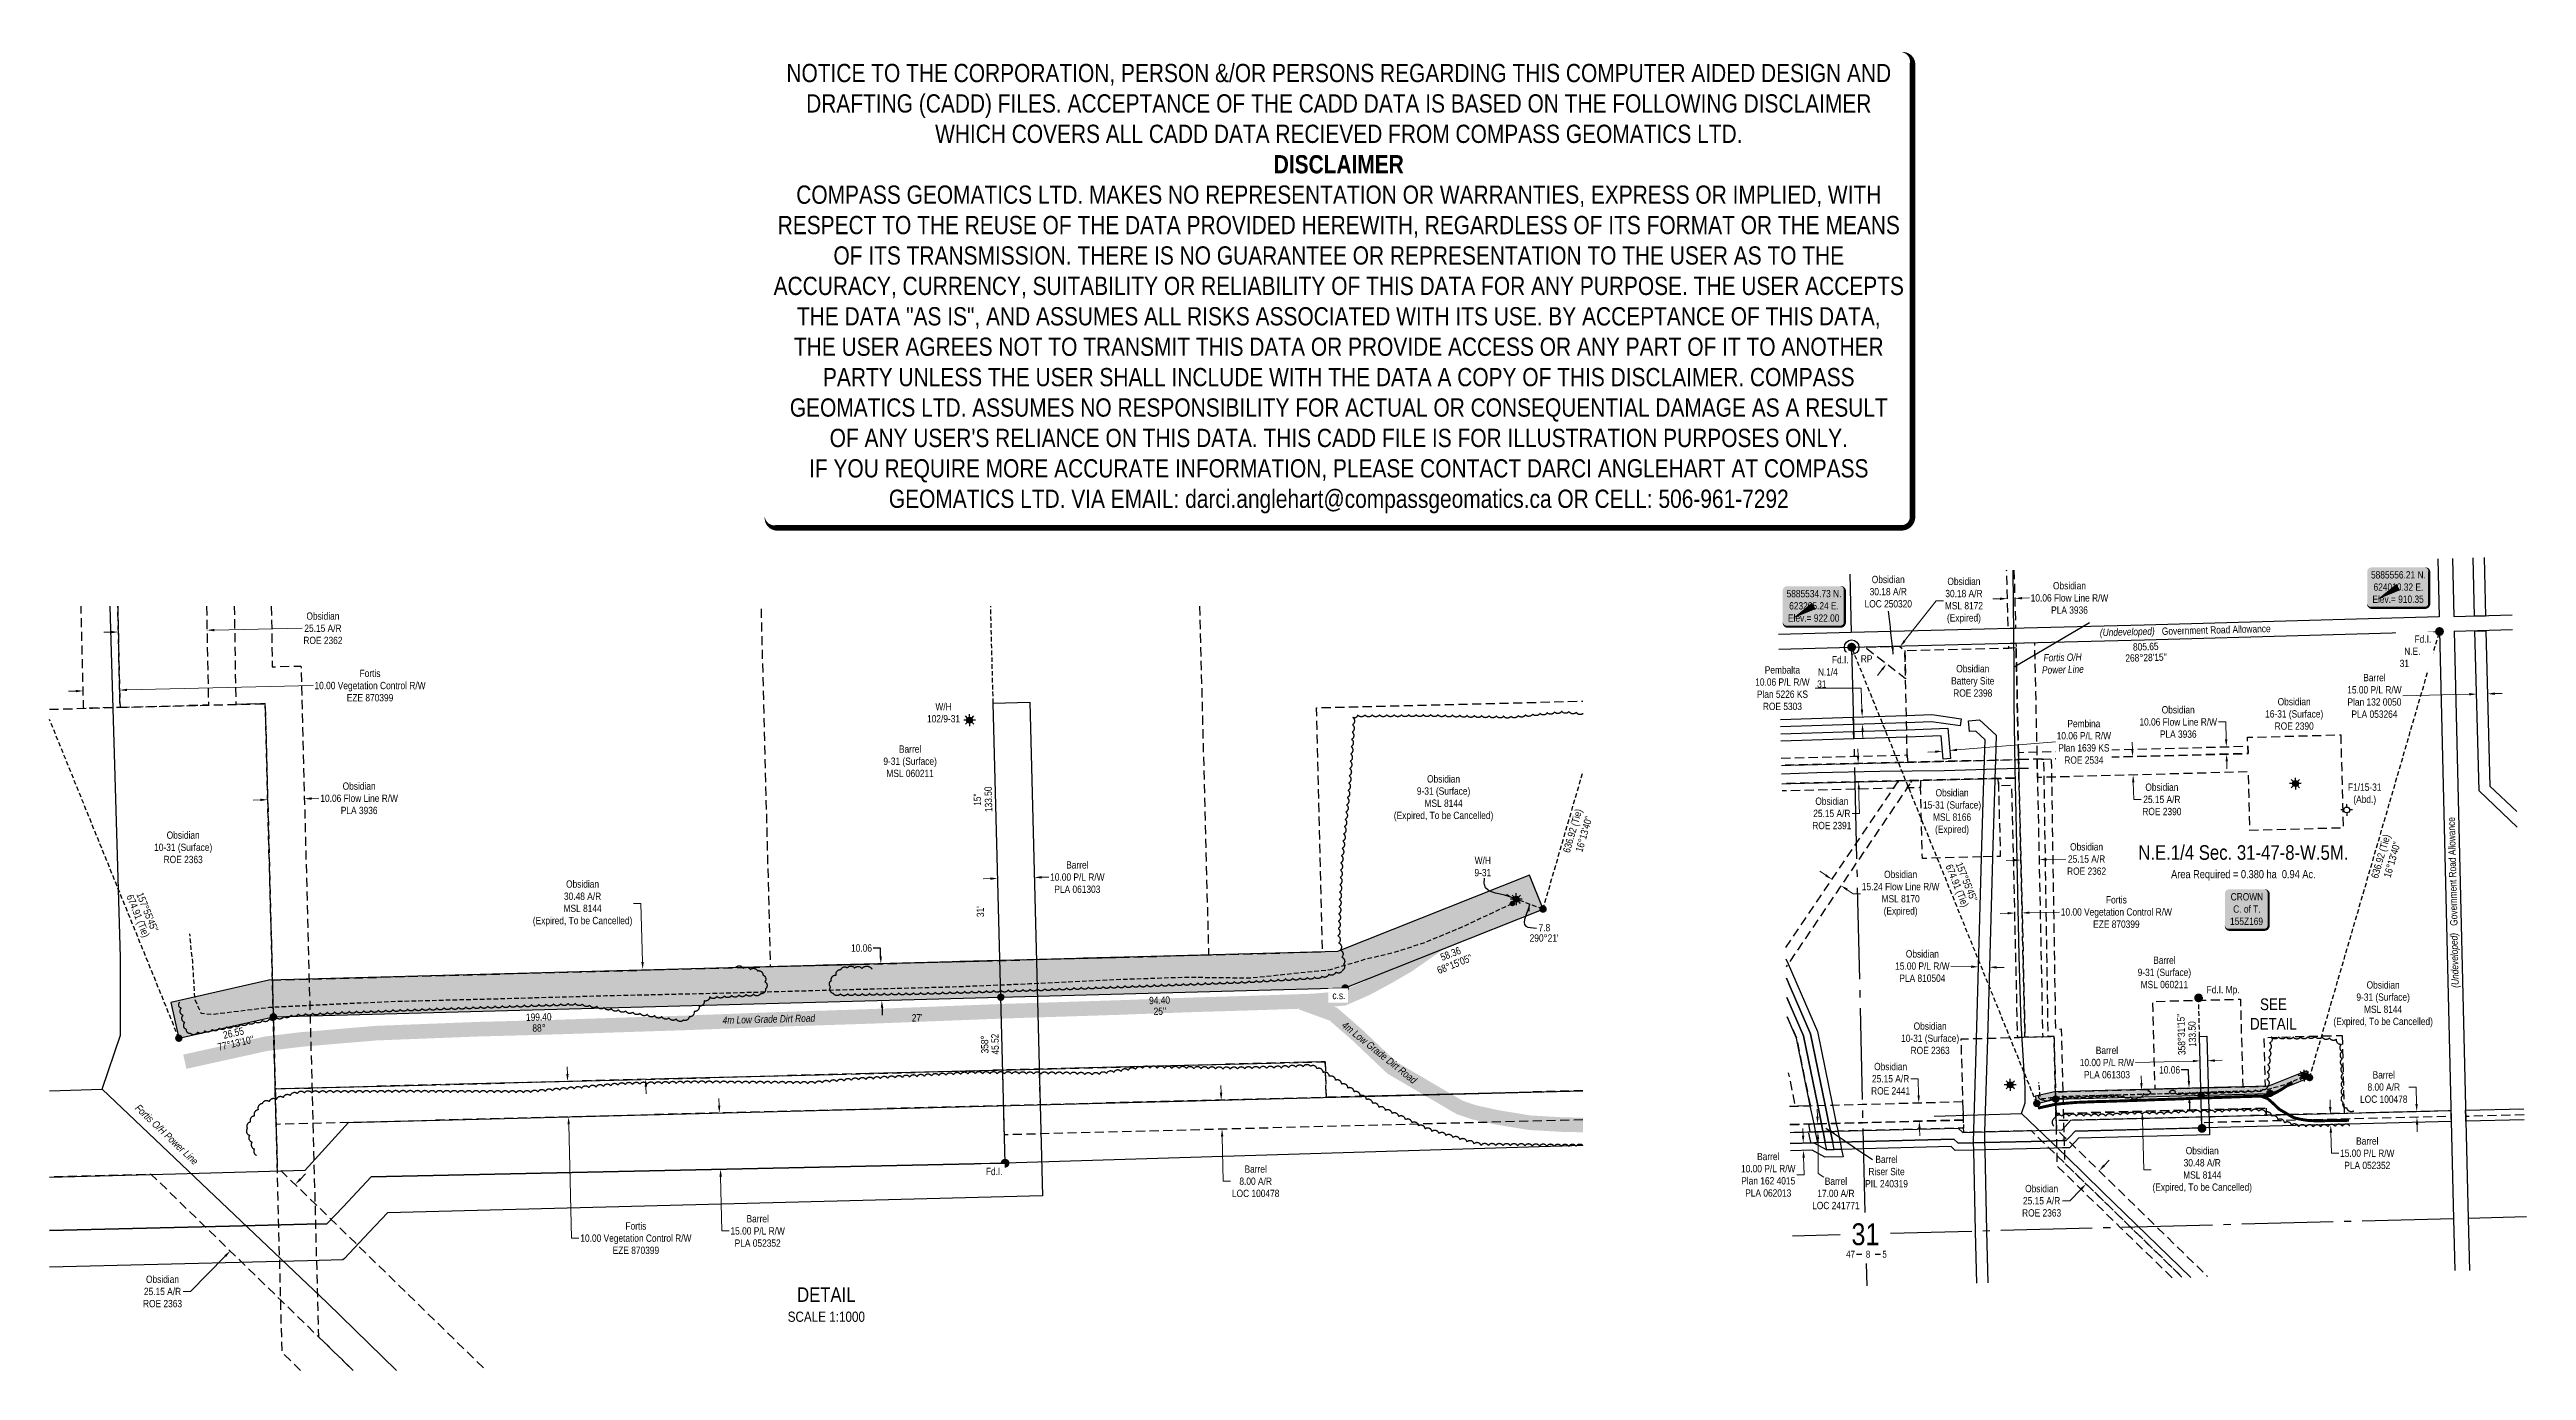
# Model space of a CAD drawing. Extents: x 620737 to 624129, y 5884544 to 5886354.
import ezdxf
from ezdxf.enums import TextEntityAlignment as Align

# ---------------------------------------------------------------- set-up
doc = ezdxf.new("R2010")
doc.units = 0
doc.header["$LTSCALE"] = 5
doc.header["$PDMODE"] = 34
doc.header["$PDSIZE"] = 0.03
for name, pattern in [('0', [1, 1, 0]), ('foc-ACCESSROAD', [3.75, 2.5, -1.25]), ('foc-FLOWLINE', [3.75, 2.5, -1.25]), ('foc-QUARTERLINE', [33, 25, -3, 2, -3]), ('foc-TIELINE', [1.875, 1.25, -0.625]), ('UG_PIPE', [1.875, 1.25, -0.625])]:
    doc.linetypes.add(name, pattern=pattern)
doc.layers.get('Defpoints').update_dxf_attribs({"color": 9})
for name, color, linetype in [('10', 1, 'Continuous'), ('35', 37, 'Continuous'), ('9', 3, 'Continuous'), ('AS-OWNER', 7, 'Continuous'), ('AS-PIPE-UG', 44, 'UG_PIPE'), ('AS-POWER', 104, 'foc-POWER'), ('AS-ROADS', 254, 'Continuous'), ('AS-SYMBOL', 7, 'Continuous'), ('C-AR', 13, 'foc-ACCESSROAD'), ('C-FLOWLINE', 13, 'foc-FLOWLINE'), ('C-RW', 13, 'Continuous'), ('C-SYMBOL', 7, 'Continuous'), ('C-WS', 13, 'foc-ACCESSROAD'), ('C-WS-S', 8, 'Continuous'), ('DETAIL-T', 7, 'Continuous'), ('F-AR', 190, 'foc-ACCESSROAD'), ('F-EZE', 190, 'foc-FLOWLINE'), ('F-RW', 190, 'Continuous'), ('F-WS', 190, 'foc-ACCESSROAD'), ('F-WS-S', 8, 'Continuous'), ('L-AREAREQUIRED', 7, 'Continuous'), ('L-BD', 7, 'Continuous'), ('L-MON', 1, 'Continuous'), ('L-ROAD-T', 7, 'Continuous'), ('L-SEC', 7, 'Continuous'), ('L-SECLBL', 7, 'Continuous'), ('L-SECQ', 8, 'foc-QUARTERLINE'), ('L-TIE', 7, 'foc-TIELINE'), ('P-PROPOSED', 10, 'Continuous'), ('P-PROPOSED-H', 21, 'Continuous'), ('P-TXT', 4, 'Continuous'), ('ROE', 35, 'Continuous'), ('T-BUSH', 110, '0')]:
    doc.layers.add(name, color=color, linetype=linetype)
for name, color, linetype, lineweight in [('C-AR-T', 13, 'Continuous', 9), ('C-FLOWLINE-T', 13, 'Continuous', 9), ('C-RW-T', 13, 'Continuous', 9), ('C-WS-T', 13, 'Continuous', 9), ('F-AR-T', 190, 'Continuous', 9), ('F-EZE-T', 190, 'Continuous', 9), ('F-RW-T', 190, 'Continuous', 9), ('F-WS-T', 190, 'Continuous', 9), ('T-TEXT', 48, 'Continuous', 18)]:
    doc.layers.add(name, color=color, linetype=linetype, lineweight=lineweight)
doc.layers.add('DISCLAIMER', color=7, linetype='Continuous', plot=False)
doc.styles.add('100L', font='ARIALN.TTF', dxfattribs={"height": 11})
doc.styles.add('175L', font='ARIALN.TTF', dxfattribs={"height": 20})
doc.styles.add('80', font='ARIALN.TTF', dxfattribs={"height": 10})
doc.styles.add('80CG', font='ARIALN.TTF', dxfattribs={"height": 10})
doc.styles.add('80L', font='ARIALN.TTF', dxfattribs={"height": 10})
doc.styles.add('80LS', font='ARIALNI.TTF', dxfattribs={"height": 10})
doc.styles.add('foc-LtypeFont', font='ARIALN.TTF', dxfattribs={"height": 7.35})
doc.styles.add('SIMPLEX', font='ARIALN.TTF')
doc.linetypes.add('foc-POWER', pattern='A,6,-1,["P",foc-LtypeFont,S=0.2,R=0,X=-0.625,Y=-0.75],-1.24,4', length=12.24)
doc.dimstyles.new('Compass 5 000', dxfattribs={"dimscale": 5, "dimtxt": 9, "dimasz": 2, "dimexe": 0.2, "dimexo": 0.0625, "dimgap": 0.5, "dimtad": 0, "dimtih": 1, "dimtoh": 1, "dimzin": 0, "dimdsep": 46, "dimtxsty": '80CG', "dimcen": 0.1, "dimse1": 1, "dimse2": 1, "dimclrd": 256, "dimclrt": 256, "dimaunit": 1, "dimadec": 4, "dimazin": 0, "dimtfac": 0.06, "dimtofl": 0, "dimtmove": 0, "dimatfit": 1, "dimfxl": 0.2, "dimtolj": 1, "dimtzin": 0, "dimlwd": -1, "dimarcsym": 0})

msp = doc.modelspace()

# ---------------------------------------------------------------- texts
at = {"layer": 'AS-POWER', "char_height": 10, "attachment_point": 5, "style": '80CG'}
for s, insert, width, rotation in [('\\A1;{\\fArial Narrow|b0|i1|c0|p34;Fortis O/H\\PPower Line}', (623494.313, 5885512.334), 57.1191, 1.349949), ('\\A1;{\\fArial Narrow|b0|i1|c0|p34;Fortis O/H Power Line}', (620897.693, 5884866.839), 112.50109, 316.479115)]:
    msp.add_mtext(s, dxfattribs=dict(at, insert=insert, width=width, rotation=rotation))
at = {"layer": 'C-AR-T', "insert": (623255.39, 5885610.773), "char_height": 9.99648, "attachment_point": 5, "style": '80CG'}
msp.add_mtext('\\A1;Obsidian\\P30.18 A/R\\PLOC 250320', dxfattribs=at)
at = {"layer": 'C-SYMBOL', "color": 3, "style": '175L'}
msp.add_text('N.E.1/4 Sec. 31-47-8-W.5M.', height=20, dxfattribs=at).set_placement((623741.731, 5885237.356), align=Align.BOTTOM_CENTER)
at = {"layer": 'C-WS-T', "char_height": 10, "attachment_point": 5, "style": '80CG'}
for s, insert, width in [('\\A1;Obsidian\\PBattery Site\\PROE 2398', (623371.083, 5885488.508), 78.99495), ('\\A1;W/H\\P102/9-31', (621961.541, 5885444.955), 30.59795), ('\\A1;Obsidian\\P16-31 (Surface)\\PROE 2390', (623811.322, 5885443.252), 78.99495), ('\\A1;Obsidian\\P9-31 (Surface)\\PMSL 8144\\P(Expired, To be Cancelled)', (622646.371, 5885327.724), 135.66617), ('\\A1;Obsidian\\P15-31 (Surface)\\PMSL 8166\\P(Expired)', (623342.761, 5885308.724), 78.99495), ('\\A1;W/H\\P9-31', (622700.109, 5885234.066), 30.59795), ('\\A1;Obsidian\\P9-31 (Surface)\\PMSL 8144\\P(Expired, To be Cancelled)', (623933.129, 5885045.36), 135.66617)]:
    msp.add_mtext(s, dxfattribs=dict(at, insert=insert, width=width))
at = {"layer": 'DETAIL-T', "color": 3, "attachment_point": 5, "style": '80CG'}
for s, insert, char_height, width in [('SEE\\PDETAIL', (623782.873, 5885032.022), 15.9877, 63.58712), ('DETAIL\\P{\\H0.7x;SCALE 1:1000}', (621801.011, 5884633.731), 19.9526, 176.51508)]:
    msp.add_mtext(s, dxfattribs=dict(at, insert=insert, char_height=char_height, width=width))
at = {"layer": 'F-RW-T', "char_height": 10, "attachment_point": 5, "style": '80CG'}
for s, insert in [('\\A1;Pembalta\\P10.06 P/L R/W\\PPlan 5226 KS\\PROE 5303', (623110.416, 5885478.538)), ('\\A1;Barrel\\P17.00 A/R\\PLOC 241771', (623183.689, 5884786.179))]:
    msp.add_mtext(s, dxfattribs=dict(at, insert=insert))
at = {"layer": 'F-WS-T', "char_height": 10, "attachment_point": 5, "style": '80CG'}
for s, insert, width in [('\\A1;Barrel\\P9-31 (Surface)\\PMSL 060211', (621915.747, 5885378.374), 78.99495), ('\\A1;F1/15-31 (Abd.)', (623907.915, 5885333.083), 30.59795), ('\\A1;Barrel\\P9-31 (Surface)\\PMSL 060211', (623633.546, 5885089.024), 78.99495), ('\\A1;Barrel\\PRiser Site\\PPIL 240319', (623253.018, 5884816.071), 78.99495)]:
    msp.add_mtext(s, dxfattribs=dict(at, insert=insert, width=width))
at = {"layer": 'L-AREAREQUIRED', "color": 5, "style": '100L'}
msp.add_text('Area Required = 0.380 ha  0.94 Ac.', height=11, dxfattribs=at).set_placement((623741.731, 5885214.856), align=Align.BOTTOM_CENTER)
at = {"layer": 'L-BD', "style": '80L'}
for s, height, rotation, p in [('805.65', 9.9965, 1.5288, (623608.051, 5885535.476)), ("268°28'15''", 9.99648, 1.5288, (623608.451, 5885520.486)), ("15''", 9.9965, 91.479, (622007.962, 5885325.854)), ('133.50', 9.9965, 91.479, (622022.952, 5885326.241)), ('636.92 (Tie)', 9.99648, 73.7728, (622824.096, 5885282.786)), ("16°13'40''", 9.9965, 73.7728, (622838.494, 5885278.596)), ('636.92 (Tie)', 9.99648, 73.7728, (623930.961, 5885247.755)), ("16°13'40''", 9.9965, 73.7728, (623945.359, 5885243.564)), ('674.91 (Tie)', 9.99648, 292.0705, (623348.722, 5885207.464)), ("157°55'45''", 9.99648, 292.0705, (623362.617, 5885213.098)), ('674.91 (Tie)', 9.99648, 292.0705, (620857.271, 5885166.059)), ("157°55'45''", 9.99648, 292.0705, (620871.167, 5885171.693)), ("31'", 9.9965, 91.479, (622011.927, 5885172.285)), ("68°15'05''", 9.9965, 21.748, (622661.48, 5885100.595)), ('58.36', 9.9965, 21.748, (622655.925, 5885114.522)), ('199.40', 9.9965, 1.543, (621407.19, 5885027.963)), ("27'", 9.9965, 1.543, (621925.496, 5885026.924)), ('94.40', 9.9965, 1.543, (622257.41, 5885050.864)), ("25''", 9.9965, 1.543, (622257.814, 5885035.875)), ("358°31'15''", 9.99648, 91.479, (623656.73, 5885004.136)), ("77°13'10''", 9.9965, 12.7799, (620992.177, 5884992.143)), ('26.55', 9.9965, 12.7799, (620989.026, 5885006.035)), ('88°', 9.9965, 1.543, (621407.594, 5885012.973)), ('358°', 9.9965, 91.479, (622017.874, 5884990.353)), ('45.52', 9.9965, 91.479, (622032.114, 5884990.721)), ('133.50', 9.9965, 91.479, (623671.72, 5885004.523))]:
    msp.add_text(s, height=height, rotation=rotation, dxfattribs=at).set_placement(p, align=Align.MIDDLE)
for s, p in [("290°21'", (622784.052, 5885136.189)), ('7.8', (622784.432, 5885150.429))]:
    msp.add_text(s, height=9.9965, dxfattribs=at).set_placement(p, align=Align.MIDDLE)
at = {"layer": 'L-ROAD-T', "style": '80L'}
for rotation, p in [(1.45442, (623704.556, 5885558.435)), (91.45442, (624028.17, 5885227.376))]:
    msp.add_text('Government Road Allowance', height=10, rotation=rotation, dxfattribs=at).set_placement(p, align=Align.MIDDLE_CENTER)
at = {"layer": 'T-TEXT', "style": '80LS'}
for rotation, p in [(1.45442, (623582.742, 5885555.789)), (91.45442, (624030.816, 5885105.562))]:
    msp.add_text('(Undeveloped)', height=10, rotation=rotation, dxfattribs=at).set_placement(p, align=Align.MIDDLE_CENTER)
at = {"layer": 'T-TEXT', "char_height": 9.99648, "width": 145.78537, "attachment_point": 2, "style": '80LS'}
for insert, rotation in [((621722.173, 5885030.018), 1.395903), ((622561.621, 5884983.106), 321.255036)]:
    msp.add_mtext('4m Low Grade Dirt Road', dxfattribs=dict(at, insert=insert, rotation=rotation))

# ---------------------------------------------------------------- blocks, each defined once
blk = doc.blocks.new('L-SECLBL')
at = {"layer": '9', "color": 7}
for p, q in [((-5.1, -27.8), (-12.3, -27.8)), ((20.7, -27.8), (13.5, -27.8))]:
    blk.add_line(p, q, dxfattribs=at)
at = {"layer": '10', "color": 2, "style": 'SIMPLEX'}
blk.add_attdef('SEC', text='', height=30, dxfattribs=at).set_placement((0, 0), align=Align.MIDDLE)
at = {"layer": '10', "color": 5, "style": '80L'}
blk.add_attdef('TWP', text='', height=9.5, dxfattribs=at).set_placement((-14.4, -27.4), align=Align.MIDDLE_RIGHT)
blk.add_attdef('RGE', text='', height=9.5, dxfattribs=at).set_placement((3.6, -27.4), align=Align.MIDDLE_CENTER)
blk.add_attdef('MER', text='', height=9.5, dxfattribs=at).set_placement((23.2, -27.4), align=Align.MIDDLE_LEFT)
blk = doc.blocks.new('*D427')
at = {"layer": 'C-AR-T', "transparency": 16777216}
for p, q in [((623602.1, 5884937.3), (623601.8, 5884947.3)), ((623603.5, 5884887.2), (623605.4, 5884818.3)), ((623605.4, 5884818.3), (623615.4, 5884818.3))]:
    blk.add_line(p, q, dxfattribs=at)
for points in [[(623603.7, 5884937.4), (623600.4, 5884937.3), (623602.3, 5884927.3)], [(623605.2, 5884887.2), (623601.8, 5884887.1), (623603.2, 5884897.2)]]:
    blk.add_solid(points, dxfattribs=at)
at = {"layer": 'Defpoints', "color": 0, "transparency": 16777216}
for p in [(623584.6, 5884926.8), (623602.3, 5884927.3), (623585.4, 5884896.7)]:
    blk.add_point(p, dxfattribs=at)
at = {"layer": 'C-AR-T', "transparency": 16777216, "insert": (623685.4, 5884818.3), "char_height": 10, "attachment_point": 5, "style": '80CG'}
blk.add_mtext('\\A1;Obsidian\\P30.48 A/R\\PMSL 8144\\P(Expired, To be Cancelled)', dxfattribs=at)
blk = doc.blocks.new('*D428')
at = {"layer": 'Defpoints', "color": 0, "transparency": 16777216}
for p in [(624061.1, 5885470.4), (624061.2, 5885470.2), (624076.2, 5885470.6)]:
    blk.add_point(p, dxfattribs=at)
at = {"layer": 'F-RW-T', "transparency": 16777216}
for p, q in [((624051.1, 5885470.2), (623960.2, 5885467.9)), ((624086.1, 5885471.1), (624096.1, 5885471.3))]:
    blk.add_line(p, q, dxfattribs=at)
for points in [[(624051.1, 5885471.9), (624051.2, 5885468.5), (624061.1, 5885470.4)], [(624086.1, 5885472.7), (624086.2, 5885469.4), (624076.1, 5885470.8)]]:
    blk.add_solid(points, dxfattribs=at)
at = {"layer": 'F-RW-T', "transparency": 16777216, "insert": (623921.2, 5885467.9), "char_height": 10, "attachment_point": 5, "style": '80CG'}
blk.add_mtext('\\A1;Barrel\\P15.00 P/L R/W\\PPlan 132 0050\\PPLA 053264', dxfattribs=at)
blk = doc.blocks.new('*D429')
at = {"layer": 'C-FLOWLINE-T', "transparency": 16777216}
for p, q in [((623717.5, 5885432.2), (623707.5, 5885432.2)), ((623718.1, 5885408.3), (623717.5, 5885432.2)), ((623718.9, 5885378.2), (623719.2, 5885368.2))]:
    blk.add_line(p, q, dxfattribs=at)
for points in [[(623719.8, 5885408.3), (623716.5, 5885408.2), (623718.4, 5885398.3)], [(623720.6, 5885378.2), (623717.3, 5885378.2), (623718.7, 5885388.2)]]:
    blk.add_solid(points, dxfattribs=at)
at = {"layer": 'Defpoints', "color": 0, "transparency": 16777216}
for p in [(623718.4, 5885398.3), (623661.2, 5885396.7), (623661.5, 5885386.7)]:
    blk.add_point(p, dxfattribs=at)
at = {"layer": 'C-FLOWLINE-T', "transparency": 16777216, "insert": (623652.5, 5885432.2), "char_height": 10, "attachment_point": 5, "style": '80CG'}
blk.add_mtext('\\A1;Obsidian\\P10.06 Flow Line R/W\\PPLA 3936', dxfattribs=at)
blk = doc.blocks.new('*D430')
at = {"layer": 'C-FLOWLINE-T', "transparency": 16777216}
for p, q in [((623427, 5885242.8), (623417, 5885242.6)), ((623472.3, 5885243.8), (623498.5, 5885244.4))]:
    blk.add_line(p, q, dxfattribs=at)
for points in [[(623427, 5885244.5), (623427.1, 5885241.1), (623437, 5885243)], [(623472.2, 5885245.5), (623472.3, 5885242.2), (623462.3, 5885243.6)]]:
    blk.add_solid(points, dxfattribs=at)
at = {"layer": 'Defpoints', "color": 0, "transparency": 16777216}
for p in [(623436.5, 5885265), (623461.8, 5885265.6), (623462.3, 5885243.6)]:
    blk.add_point(p, dxfattribs=at)
at = {"layer": 'C-FLOWLINE-T', "transparency": 16777216, "insert": (623527, 5885244.4), "char_height": 10, "attachment_point": 5, "style": '80CG'}
blk.add_mtext('\\A1;Obsidian\\P25.15 A/R\\PROE 2362', dxfattribs=at)
blk = doc.blocks.new('*D431')
at = {"layer": 'Defpoints', "color": 0, "transparency": 16777216}
for p in [(623438.7, 5885170.6), (623430, 5885114.6), (623440, 5885114.8)]:
    blk.add_point(p, dxfattribs=at)
at = {"layer": 'F-EZE-T', "transparency": 16777216}
for p, q in [((623418.7, 5885170.2), (623408.7, 5885169.9)), ((623448.7, 5885170.9), (623489.9, 5885171.8))]:
    blk.add_line(p, q, dxfattribs=at)
for points in [[(623418.7, 5885171.8), (623418.7, 5885168.5), (623428.7, 5885170.4)], [(623448.7, 5885172.5), (623448.7, 5885169.2), (623438.7, 5885170.6)]]:
    blk.add_solid(points, dxfattribs=at)
at = {"layer": 'F-EZE-T', "transparency": 16777216, "insert": (623567.8, 5885171.8), "char_height": 10, "attachment_point": 5, "style": '80CG'}
blk.add_mtext('\\A1;Fortis\\P10.00 Vegetation Control R/W\\PEZE 870399', dxfattribs=at)
blk = doc.blocks.new('*D432')
at = {"layer": 'C-RW-T', "transparency": 16777216}
for p, q in [((623368.9, 5885096.9), (623341.2, 5885097.7)), ((623403.9, 5885095.9), (623413.9, 5885095.6))]:
    blk.add_line(p, q, dxfattribs=at)
for points in [[(623369, 5885098.6), (623368.9, 5885095.2), (623378.9, 5885096.6)], [(623404, 5885097.6), (623403.9, 5885094.2), (623393.9, 5885096.2)]]:
    blk.add_solid(points, dxfattribs=at)
at = {"layer": 'Defpoints', "color": 0, "transparency": 16777216}
for p in [(623380.2, 5885142.7), (623395.2, 5885142.2), (623378.9, 5885096.6)]:
    blk.add_point(p, dxfattribs=at)
at = {"layer": 'C-RW-T', "transparency": 16777216, "insert": (623302.1, 5885097.7), "char_height": 10, "attachment_point": 5, "style": '80CG'}
blk.add_mtext('\\A1;Obsidian\\P15.00 P/L R/W\\PPLA 810504', dxfattribs=at)
blk = doc.blocks.new('*D433')
at = {"layer": 'C-AR-T', "transparency": 16777216}
for p, q in [((623551.1, 5884824.4), (623558, 5884831.6)), ((623519.4, 5884792), (623504, 5884776.1)), ((623504, 5884776.1), (623494, 5884776.1))]:
    blk.add_line(p, q, dxfattribs=at)
for points in [[(623549.9, 5884825.6), (623552.3, 5884823.3), (623544.1, 5884817.3)], [(623518.2, 5884793.2), (623520.6, 5884790.8), (623526.4, 5884799.2)]]:
    blk.add_solid(points, dxfattribs=at)
at = {"layer": 'Defpoints', "color": 0, "transparency": 16777216}
for p in [(623536.9, 5884789), (623544.1, 5884817.3), (623554.5, 5884807.1)]:
    blk.add_point(p, dxfattribs=at)
at = {"layer": 'C-AR-T', "transparency": 16777216, "insert": (623465.4, 5884776.1), "char_height": 10, "attachment_point": 5, "style": '80CG'}
blk.add_mtext('\\A1;Obsidian\\P25.15 A/R\\PROE 2363', dxfattribs=at)
blk = doc.blocks.new('*D434')
at = {"layer": 'Defpoints', "color": 0, "transparency": 16777216}
for p in [(623935.2, 5884896.5), (623861.3, 5884879.5), (623935.6, 5884881.5)]:
    blk.add_point(p, dxfattribs=at)
at = {"layer": 'F-RW-T', "transparency": 16777216}
for p, q in [((623860.7, 5884904.5), (623860.4, 5884914.5)), ((623861.6, 5884869.5), (623862.4, 5884841.2)), ((623862.4, 5884841.2), (623872.4, 5884841.2))]:
    blk.add_line(p, q, dxfattribs=at)
for points in [[(623862.4, 5884904.6), (623859, 5884904.5), (623861, 5884894.5)], [(623863.3, 5884869.6), (623859.9, 5884869.5), (623861.3, 5884879.5)]]:
    blk.add_solid(points, dxfattribs=at)
at = {"layer": 'F-RW-T', "transparency": 16777216, "insert": (623911.4, 5884841.2), "char_height": 10, "attachment_point": 5, "style": '80CG'}
blk.add_mtext('\\A1;Barrel\\P15.00 P/L R/W\\PPLA 052352', dxfattribs=at)
blk = doc.blocks.new('*D435')
at = {"layer": 'Defpoints', "color": 0, "transparency": 16777216}
for p in [(623970.8, 5884898.4), (623971, 5884890.3), (623979.2, 5884898.6)]:
    blk.add_point(p, dxfattribs=at)
at = {"layer": 'F-AR-T', "transparency": 16777216}
for p, q in [((623978.3, 5884931.9), (623968.3, 5884931.9)), ((623978.9, 5884908.6), (623978.3, 5884931.9)), ((623979.7, 5884880.6), (623979.9, 5884870.6))]:
    blk.add_line(p, q, dxfattribs=at)
for points in [[(623980.6, 5884908.7), (623977.3, 5884908.6), (623979.2, 5884898.6)], [(623981.3, 5884880.6), (623978, 5884880.5), (623979.4, 5884890.6)]]:
    blk.add_solid(points, dxfattribs=at)
at = {"layer": 'F-AR-T', "transparency": 16777216, "insert": (623934, 5884931.9), "char_height": 10, "attachment_point": 5, "style": '80CG'}
blk.add_mtext('\\A1;Barrel\\P8.00 A/R\\PLOC 100478', dxfattribs=at)
blk = doc.blocks.new('*D436')
at = {"layer": 'C-AR-T', "transparency": 16777216}
for p, q in [((623296.3, 5884943.3), (623286.3, 5884943.3)), ((623297, 5884920.3), (623296.3, 5884943.3)), ((623298.1, 5884875.2), (623298.4, 5884865.2))]:
    blk.add_line(p, q, dxfattribs=at)
for points in [[(623298.6, 5884920.4), (623295.3, 5884920.3), (623297.2, 5884910.3)], [(623299.8, 5884875.2), (623296.5, 5884875.1), (623297.9, 5884885.2)]]:
    blk.add_solid(points, dxfattribs=at)
at = {"layer": 'Defpoints', "color": 0, "transparency": 16777216}
for p in [(623297.2, 5884910.3), (623299.9, 5884910.4), (623300.6, 5884885.2)]:
    blk.add_point(p, dxfattribs=at)
at = {"layer": 'C-AR-T', "transparency": 16777216, "insert": (623258.6, 5884943.3), "char_height": 10, "attachment_point": 5, "style": '80CG'}
blk.add_mtext('\\A1;Obsidian\\P25.15 A/R\\PROE 2441', dxfattribs=at)
blk = doc.blocks.new('*D437')
at = {"layer": 'C-AR-T', "transparency": 16777216}
for p, q in [((623214, 5885385.3), (623213.7, 5885395.3)), ((623215.1, 5885340.2), (623215.3, 5885330.2)), ((623205.9, 5885306.9), (623215.9, 5885306.9)), ((623215.9, 5885306.9), (623215.3, 5885330.2))]:
    blk.add_line(p, q, dxfattribs=at)
for points in [[(623215.7, 5885385.4), (623212.3, 5885385.3), (623214.2, 5885375.3)], [(623216.7, 5885340.2), (623213.4, 5885340.1), (623214.8, 5885350.2)]]:
    blk.add_solid(points, dxfattribs=at)
at = {"layer": 'Defpoints', "color": 0, "transparency": 16777216}
for p in [(623089.5, 5885372.3), (623090.2, 5885347.2), (623214.8, 5885350.2)]:
    blk.add_point(p, dxfattribs=at)
at = {"layer": 'C-AR-T', "transparency": 16777216, "insert": (623178.1, 5885306.9), "char_height": 10, "attachment_point": 5, "style": '80CG'}
blk.add_mtext('\\A1;Obsidian\\P25.15 A/R\\PROE 2391', dxfattribs=at)
blk = doc.blocks.new('*D438')
at = {"layer": 'C-AR-T', "transparency": 16777216}
for p, q in [((623169.8, 5885222.1), (623161.6, 5885227.8)), ((623199, 5885202.4), (623207.3, 5885196.8)), ((623207.3, 5885196.8), (623217.3, 5885196.8))]:
    blk.add_line(p, q, dxfattribs=at)
for points in [[(623170.8, 5885223.5), (623168.9, 5885220.8), (623178.1, 5885216.5)], [(623200, 5885203.8), (623198.1, 5885201), (623190.8, 5885208)]]:
    blk.add_solid(points, dxfattribs=at)
at = {"layer": 'Defpoints', "color": 0, "transparency": 16777216}
for p in [(623190.8, 5885208), (623141.7, 5885162.6), (623154.3, 5885154.1)]:
    blk.add_point(p, dxfattribs=at)
at = {"layer": 'C-AR-T', "transparency": 16777216, "insert": (623272.3, 5885196.8), "char_height": 10, "attachment_point": 5, "style": '80CG'}
blk.add_mtext('\\A1;Obsidian\\P15.24 Flow Line R/W\\PMSL 8170\\P(Expired)', dxfattribs=at)
blk = doc.blocks.new('*D439')
at = {"layer": 'C-AR-T', "transparency": 16777216}
for p, q in [((623277.7, 5885543.2), (623321.2, 5885598.4)), ((623321.2, 5885598.4), (623331.2, 5885598.4)), ((623246.8, 5885503.8), (623240.6, 5885496))]:
    blk.add_line(p, q, dxfattribs=at)
for points in [[(623276.4, 5885544.2), (623279, 5885542.2), (623271.5, 5885535.3)], [(623245.5, 5885504.8), (623248.1, 5885502.8), (623252.9, 5885511.7)]]:
    blk.add_solid(points, dxfattribs=at)
at = {"layer": 'Defpoints', "color": 0, "transparency": 16777216}
for p in [(623271.5, 5885535.3), (623258.1, 5885507.6), (623276.7, 5885531.2)]:
    blk.add_point(p, dxfattribs=at)
at = {"layer": 'C-AR-T', "transparency": 16777216, "insert": (623359, 5885598.4), "char_height": 10, "attachment_point": 5, "style": '80CG'}
blk.add_mtext('\\A1;Obsidian\\P30.18 A/R\\PMSL 8172\\P(Expired)', dxfattribs=at)
blk = doc.blocks.new('*D440')
at = {"layer": 'C-FLOWLINE-T', "transparency": 16777216}
for p, q in [((623438.6, 5885601.9), (623448.6, 5885602.2)), ((623408.6, 5885601.1), (623398.6, 5885600.8))]:
    blk.add_line(p, q, dxfattribs=at)
for points in [[(623408.5, 5885602.7), (623408.6, 5885599.4), (623418.6, 5885601.3)], [(623438.6, 5885603.5), (623438.7, 5885600.2), (623428.6, 5885601.6)]]:
    blk.add_solid(points, dxfattribs=at)
at = {"layer": 'Defpoints', "color": 0, "transparency": 16777216}
for p in [(623428.6, 5885601.6), (623418.8, 5885593.2), (623428.9, 5885593.5)]:
    blk.add_point(p, dxfattribs=at)
at = {"layer": 'C-FLOWLINE-T', "transparency": 16777216, "insert": (623503.6, 5885602.2), "char_height": 10, "attachment_point": 5, "style": '80CG'}
blk.add_mtext('\\A1;Obsidian\\P10.06 Flow Line R/W\\PPLA 3936', dxfattribs=at)
blk = doc.blocks.new('*U477')
h = blk.add_hatch(color=255)
edge = h.paths.add_edge_path()
edge.add_line((-24, -28.5), (24, -28.5))
edge.add_arc((24, -22.5), 6, 270, 360)
edge.add_line((30, -22.5), (30, 21))
edge.add_arc((24, 21), 6, 0, 90)
edge.add_line((24, 27), (-24, 27))
edge.add_arc((-24, 21), 6, 90, 180)
edge.add_line((-30, 21), (-30, -22.5))
edge.add_arc((-24, -22.5), 6, 180, 270)
at = {"color": 14, "flags": 128}
blk.add_lwpolyline([(-24, -28.5, 3, 3, 0), (24, -28.5, 3, 3, 0.414214), (30, -22.5, 3, 3, 0), (30, 21, 3, 0, 0.414214), (24, 27, 0, 0, 0), (-24, 27, 0, 0, 0.414214), (-30, 21, 0, 0, 0), (-30, -22.5, 0, 3, 0.414214)], format="xyseb", close=True, dxfattribs=at)
at = {"color": 14, "style": '80'}
blk.add_attdef('ENTER_TEXT_001', (-26.8, -4.9), '', height=10, dxfattribs=at)
blk = doc.blocks.new('*D445')
at = {"layer": 'Defpoints', "color": 0, "transparency": 16777216}
for p in [(623328.8, 5885400.7), (623338.8, 5885401.5), (623339.5, 5885393.1)]:
    blk.add_point(p, dxfattribs=at)
at = {"layer": 'F-RW-T', "transparency": 16777216}
for p, q in [((623349.5, 5885393.9), (623484.2, 5885405)), ((623319.5, 5885391.5), (623309.6, 5885390.7))]:
    blk.add_line(p, q, dxfattribs=at)
for points in [[(623319.4, 5885393.1), (623319.7, 5885389.8), (623329.5, 5885392.3)], [(623349.3, 5885395.6), (623349.6, 5885392.3), (623339.5, 5885393.1)]]:
    blk.add_solid(points, dxfattribs=at)
at = {"layer": 'F-RW-T', "transparency": 16777216, "insert": (623523.3, 5885405), "char_height": 10, "attachment_point": 5, "style": '80CG', "bg_fill": 3, "box_fill_scale": 1.1, "bg_fill_color": 256, "bg_fill_true_color": 13158600, "bg_fill_transparency": 0}
blk.add_mtext('\\A1;Pembina\\P10.06 P/L R/W\\PPlan 1639 KS\\PROE 2534', dxfattribs=at)
blk = doc.blocks.new('fdia')
at = {"color": 255, "const_width": 1}
blk.add_lwpolyline([(-0.5, 0, 1), (0.5, 0, 1)], format="xyb", close=True, dxfattribs=at)
blk = doc.blocks.new('Fdiaa')
blk.add_blockref('fdia', (0, 0))
blk = doc.blocks.new('fdib')
at = {"color": 1, "const_width": 1.6}
blk.add_lwpolyline([(-0.4, 0, 1), (0.4, 0, 1)], format="xyb", close=True, dxfattribs=at)
at = {"color": 1}
blk.add_circle((0, 0), 0.8, dxfattribs=at)
blk = doc.blocks.new('Fdibb')
blk.add_blockref('fdib', (0, 0))
blk = doc.blocks.new('fdicc')
for name in ['Fdibb', 'Fdiaa']:
    blk.add_blockref(name, (0, 0))
blk = doc.blocks.new('FDI')
blk.add_blockref('fdicc', (0, 0))
blk = doc.blocks.new('PLIA')
at = {"color": 255, "const_width": 1}
blk.add_lwpolyline([(-0.5, 0, 1), (0.5, 0, 1)], format="xyb", close=True, dxfattribs=at)
blk = doc.blocks.new('PLIAA')
blk.add_blockref('PLIA', (0, 0))
blk = doc.blocks.new('PLIB')
at = {"color": 1}
blk.add_circle((0, 0), 0.8, dxfattribs=at)
blk = doc.blocks.new('PLIBB')
blk.add_blockref('PLIB', (0, 0))
blk = doc.blocks.new('PLICC')
for name in ['PLIAA', 'PLIBB']:
    blk.add_blockref(name, (0, 0))
blk = doc.blocks.new('PLI')
blk.add_blockref('PLICC', (0, 0))
blk = doc.blocks.new('RISER')
h = blk.add_hatch(color=255)
h.dxf.hatch_style = 1
edge = h.paths.add_edge_path()
edge.add_arc((0, 0), 0.7, 0, 360)
blk.add_hatch(color=13).paths.add_polyline_path([(0.58, -0.15), (-0.58, -0.15, 0.774597)])
at = {"color": 13}
blk.add_line((-0.58, -0.15), (0.58, -0.15), dxfattribs=at)
blk.add_circle((0, 0), 0.6, dxfattribs=at)
blk = doc.blocks.new('GAS')
h = blk.add_hatch(color=255)
h.dxf.hatch_style = 1
edge = h.paths.add_edge_path()
edge.add_arc((0, 0), 0.9, 0, 360)
for p, q in [((-0.81, 0), (-1.62, 0)), ((-0.57, 0.57), (-1.14, 1.14)), ((0, 0.81), (0, 1.62)), ((0.57, 0.57), (1.14, 1.14)), ((1.62, 0), (0.81, 0)), ((-0.57, -0.57), (-1.14, -1.14)), ((0, -0.81), (0, -1.62)), ((1.14, -1.14), (0.57, -0.57))]:
    blk.add_line(p, q)
blk.add_circle((0, 0), 0.8)
blk = doc.blocks.new('*D446')
at = {"layer": 'Defpoints', "color": 0, "transparency": 16777216}
for p in [(623682.2, 5884984.3), (623682.7, 5884967.8), (623692.2, 5884984.6)]:
    blk.add_point(p, dxfattribs=at)
at = {"layer": 'F-AR-T', "transparency": 16777216}
for p, q in [((623672.7, 5884967.5), (623593.9, 5884965.5)), ((623702.7, 5884968.3), (623712.7, 5884968.6))]:
    blk.add_line(p, q, dxfattribs=at)
for points in [[(623672.6, 5884969.2), (623672.7, 5884965.9), (623682.7, 5884967.8)], [(623702.6, 5884970), (623702.7, 5884966.6), (623692.7, 5884968)]]:
    blk.add_solid(points, dxfattribs=at)
at = {"layer": 'F-AR-T', "transparency": 16777216, "insert": (623554.9, 5884965.5), "char_height": 10, "attachment_point": 5, "style": '80CG'}
blk.add_mtext('\\A1;Barrel\\P10.00 P/L R/W\\PPLA 061303', dxfattribs=at)
blk = doc.blocks.new('*D447')
at = {"layer": 'C-AR-T', "transparency": 16777216}
for p, q in [((623589.7, 5885394.7), (623589.5, 5885404.7)), ((623591, 5885349.6), (623591.6, 5885326.1)), ((623591.6, 5885326.1), (623601.6, 5885326.1))]:
    blk.add_line(p, q, dxfattribs=at)
for points in [[(623591.4, 5885394.8), (623588.1, 5885394.7), (623590, 5885384.7)], [(623592.6, 5885349.6), (623589.3, 5885349.6), (623590.7, 5885359.6)]]:
    blk.add_solid(points, dxfattribs=at)
at = {"layer": 'Defpoints', "color": 0, "transparency": 16777216}
for p in [(623594.4, 5885384.9), (623590.7, 5885359.6), (623595, 5885359.7)]:
    blk.add_point(p, dxfattribs=at)
at = {"layer": 'C-AR-T', "transparency": 16777216, "insert": (623630.1, 5885326.1), "char_height": 10, "attachment_point": 5, "style": '80CG'}
blk.add_mtext('\\A1;Obsidian\\P25.15 A/R\\PROE 2390', dxfattribs=at)
blk = doc.blocks.new('*D448')
at = {"layer": 'Defpoints', "color": 0, "transparency": 16777216}
for p in [(623165.2, 5884855.8), (623139.2, 5884845.1), (623165.4, 5884845.8)]:
    blk.add_point(p, dxfattribs=at)
at = {"layer": 'F-RW-T', "transparency": 16777216}
for p, q in [((623138.7, 5884865.1), (623138.5, 5884875.1)), ((623139.5, 5884835.1), (623139.7, 5884825.1)), ((623140.1, 5884811.7), (623139.7, 5884825.1)), ((623130.1, 5884811.7), (623140.1, 5884811.7))]:
    blk.add_line(p, q, dxfattribs=at)
for points in [[(623140.4, 5884865.2), (623137.1, 5884865.1), (623139, 5884855.1)], [(623141.2, 5884835.2), (623137.8, 5884835.1), (623139.2, 5884845.1)]]:
    blk.add_solid(points, dxfattribs=at)
at = {"layer": 'F-RW-T', "transparency": 16777216, "insert": (623091, 5884811.7), "char_height": 10, "attachment_point": 5, "style": '80CG'}
blk.add_mtext('\\A1;Barrel\\P10.00 P/L R/W\\PPlan 162 4015\\PPLA 062013', dxfattribs=at)
blk = doc.blocks.new('*D449')
at = {"layer": 'C-FLOWLINE-T', "transparency": 16777216}
for p, q in [((621026, 5885325.5), (621016, 5885325.2)), ((621096.2, 5885327.3), (621106.2, 5885327.6))]:
    blk.add_line(p, q, dxfattribs=at)
for points in [[(621025.9, 5885327.1), (621026, 5885323.8), (621035.9, 5885325.7)], [(621096.2, 5885329), (621096.3, 5885325.6), (621086.2, 5885327)]]:
    blk.add_solid(points, dxfattribs=at)
at = {"layer": 'Defpoints', "color": 0, "transparency": 16777216}
for p in [(621035.4, 5885346.2), (621085.7, 5885347.5), (621086.2, 5885327)]:
    blk.add_point(p, dxfattribs=at)
at = {"layer": 'C-FLOWLINE-T', "transparency": 16777216, "insert": (621161.2, 5885327.6), "char_height": 10, "attachment_point": 5, "style": '80CG'}
blk.add_mtext('\\A1;Obsidian\\P10.06 Flow Line R/W\\PPLA 3936', dxfattribs=at)
blk = doc.blocks.new('*D450')
at = {"layer": 'C-FLOWLINE-T', "transparency": 16777216}
for p, q in [((620821.3, 5885555.3), (620811.3, 5885555.1)), ((620962.8, 5885558.2), (621083.1, 5885560.6))]:
    blk.add_line(p, q, dxfattribs=at)
for points in [[(620821.3, 5885557), (620821.3, 5885553.7), (620831.3, 5885555.5)], [(620962.7, 5885559.8), (620962.8, 5885556.5), (620952.8, 5885558)]]:
    blk.add_solid(points, dxfattribs=at)
at = {"layer": 'Defpoints', "color": 0, "transparency": 16777216}
for p in [(620831.2, 5885563.2), (620952.6, 5885565.7), (620952.8, 5885558)]:
    blk.add_point(p, dxfattribs=at)
at = {"layer": 'C-FLOWLINE-T', "transparency": 16777216, "insert": (621111.6, 5885560.6), "char_height": 10, "attachment_point": 5, "style": '80CG'}
blk.add_mtext('\\A1;Obsidian\\P25.15 A/R\\PROE 2362', dxfattribs=at)
blk = doc.blocks.new('*D451')
at = {"layer": 'Defpoints', "color": 0, "transparency": 16777216}
for p in [(620783, 5885483.6), (620833, 5885484.8), (620833.2, 5885475.9)]:
    blk.add_point(p, dxfattribs=at)
at = {"layer": 'F-EZE-T', "transparency": 16777216}
for p, q in [((620773.2, 5885474.5), (620763.2, 5885474.3)), ((620843.2, 5885476.2), (621098.2, 5885482.1))]:
    blk.add_line(p, q, dxfattribs=at)
for points in [[(620773.1, 5885476.2), (620773.2, 5885472.9), (620783.2, 5885474.8)], [(620843.1, 5885477.8), (620843.2, 5885474.5), (620833.2, 5885475.9)]]:
    blk.add_solid(points, dxfattribs=at)
at = {"layer": 'F-EZE-T', "transparency": 16777216, "insert": (621176.1, 5885482.1), "char_height": 10, "attachment_point": 5, "style": '80CG'}
blk.add_mtext('\\A1;Fortis\\P10.00 Vegetation Control R/W\\PEZE 870399', dxfattribs=at)
blk = doc.blocks.new('*U452')
at = {"layer": '35', "color": 3}
blk.add_circle((0, 0), 10, dxfattribs=at)
at = {"layer": '35', "color": 3, "style": '80'}
blk.add_attdef('RP_001', (12.5, -21), '', height=10, dxfattribs=at)
blk = doc.blocks.new('*U454')
h = blk.add_hatch(color=254)
edge = h.paths.add_edge_path()
edge.add_line((-36.5, -28.5), (36.5, -28.5))
edge.add_arc((36.5, -22.5), 6, 270, 360)
edge.add_line((42.5, -22.5), (42.5, 21))
edge.add_arc((36.5, 21), 6, 0, 90)
edge.add_line((36.5, 27), (-36.5, 27))
edge.add_arc((-36.5, 21), 6, 90, 180)
edge.add_line((-42.5, 21), (-42.5, -22.5))
edge.add_arc((-36.5, -22.5), 6, 180, 270)
at = {"color": 1, "flags": 128}
blk.add_lwpolyline([(-36.5, -28.5, 3, 3, 0), (36.5, -28.5, 3, 3, 0.414214), (42.5, -22.5, 3, 3, 0), (42.5, 21, 3, 0, 0.414214), (36.5, 27, 0, 0, 0), (-36.5, 27, 0, 0, 0.414214), (-42.5, 21, 0, 0, 0), (-42.5, -22.5, 0, 3, 0.414214)], format="xyseb", close=True, dxfattribs=at)
blk.add_lwpolyline([(-29.2, -17.3, 0, 10, 0), (0, 0, 5, 5, 0)], format="xyseb", dxfattribs=at)
at = {"color": 1, "style": '80'}
blk.add_attdef('ENTER_TEXT_001', (-36, -5), '', height=10, dxfattribs=at)
blk = doc.blocks.new('*D455')
at = {"layer": 'Defpoints', "color": 0, "transparency": 16777216}
for p in [(621653.6, 5884896.4), (621655.3, 5884819.3), (621656.1, 5884819.3)]:
    blk.add_point(p, dxfattribs=at)
at = {"layer": 'F-RW-T', "transparency": 16777216}
for p, q in [((621654.2, 5884906.4), (621654, 5884916.4)), ((621656.3, 5884809.3), (621657.9, 5884734.7)), ((621657.9, 5884734.7), (621667.9, 5884734.7))]:
    blk.add_line(p, q, dxfattribs=at)
for points in [[(621655.9, 5884906.4), (621652.6, 5884906.3), (621654.5, 5884896.4)], [(621658, 5884809.3), (621654.6, 5884809.2), (621656.1, 5884819.3)]]:
    blk.add_solid(points, dxfattribs=at)
at = {"layer": 'F-RW-T', "transparency": 16777216, "insert": (621707, 5884734.7), "char_height": 10, "attachment_point": 5, "style": '80CG'}
blk.add_mtext('\\A1;Barrel\\P15.00 P/L R/W\\PPLA 052352', dxfattribs=at)
blk = doc.blocks.new('*D456')
at = {"layer": 'Defpoints', "color": 0, "transparency": 16777216}
for p in [(622035.4, 5885230.1), (622085.4, 5885231.4), (622085.7, 5885219.1)]:
    blk.add_point(p, dxfattribs=at)
at = {"layer": 'F-AR-T', "transparency": 16777216}
for p, q in [((622025.8, 5885217.6), (622015.8, 5885217.3)), ((622095.7, 5885219.4), (622105.7, 5885219.6))]:
    blk.add_line(p, q, dxfattribs=at)
for points in [[(622025.7, 5885219.2), (622025.8, 5885215.9), (622035.8, 5885217.8)], [(622095.7, 5885221), (622095.8, 5885217.7), (622085.7, 5885219.1)]]:
    blk.add_solid(points, dxfattribs=at)
at = {"layer": 'F-AR-T', "transparency": 16777216, "insert": (622144.8, 5885219.6), "char_height": 10, "attachment_point": 5, "style": '80CG'}
blk.add_mtext('\\A1;Barrel\\P10.00 P/L R/W\\PPLA 061303', dxfattribs=at)
blk = doc.blocks.new('*D457')
at = {"layer": 'Defpoints', "color": 0, "transparency": 16777216}
for p in [(622354.4, 5884914.5), (622342.9, 5884874.2), (622355.4, 5884874.5)]:
    blk.add_point(p, dxfattribs=at)
at = {"layer": 'F-AR-T', "transparency": 16777216}
for p, q in [((622341.6, 5884924.1), (622341.3, 5884934.1)), ((622343.1, 5884864.2), (622344.7, 5884802.8)), ((622344.7, 5884802.8), (622354.7, 5884802.8))]:
    blk.add_line(p, q, dxfattribs=at)
for points in [[(622343.3, 5884924.2), (622339.9, 5884924.1), (622341.9, 5884914.1)], [(622344.8, 5884864.2), (622341.5, 5884864.1), (622342.9, 5884874.2)]]:
    blk.add_solid(points, dxfattribs=at)
at = {"layer": 'F-AR-T', "transparency": 16777216, "insert": (622389, 5884802.8), "char_height": 10, "attachment_point": 5, "style": '80CG'}
blk.add_mtext('\\A1;Barrel\\P8.00 A/R\\PLOC 100478', dxfattribs=at)
blk = doc.blocks.new('*D458')
at = {"layer": 'C-AR-T', "transparency": 16777216}
for p, q in [((621080.7, 5884805.7), (621087.7, 5884812.9)), ((620977.9, 5884700.3), (620930.4, 5884651.8)), ((620930.4, 5884651.8), (620920.4, 5884651.8))]:
    blk.add_line(p, q, dxfattribs=at)
for points in [[(621079.5, 5884806.9), (621081.9, 5884804.6), (621073.7, 5884798.6)], [(620976.7, 5884701.5), (620979.1, 5884699.2), (620984.9, 5884707.5)]]:
    blk.add_solid(points, dxfattribs=at)
at = {"layer": 'Defpoints', "color": 0, "transparency": 16777216}
for p in [(621073.7, 5884798.6), (621195.2, 5884680.1), (621106.3, 5884589)]:
    blk.add_point(p, dxfattribs=at)
at = {"layer": 'C-AR-T', "transparency": 16777216, "insert": (620891.9, 5884651.8), "char_height": 10, "attachment_point": 5, "style": '80CG'}
blk.add_mtext('\\A1;Obsidian\\P25.15 A/R\\PROE 2363', dxfattribs=at)
blk = doc.blocks.new('*D459')
at = {"layer": 'C-AR-T', "transparency": 16777216}
for p, q in [((621547.1, 5885183.6), (621537.1, 5885183.6)), ((621549.3, 5885103.3), (621547.1, 5885183.6)), ((621553.9, 5884932.5), (621554.2, 5884922.5))]:
    blk.add_line(p, q, dxfattribs=at)
for points in [[(621551, 5885103.3), (621547.6, 5885103.2), (621549.6, 5885093.3)], [(621555.6, 5884932.5), (621552.2, 5884932.5), (621553.6, 5884942.5)]]:
    blk.add_solid(points, dxfattribs=at)
at = {"layer": 'Defpoints', "color": 0, "transparency": 16777216}
for p in [(621545.6, 5885093.2), (621549.6, 5885093.3), (621549.6, 5884942.4)]:
    blk.add_point(p, dxfattribs=at)
at = {"layer": 'C-AR-T', "transparency": 16777216, "insert": (621467.2, 5885183.6), "char_height": 10, "attachment_point": 5, "style": '80CG'}
blk.add_mtext('\\A1;Obsidian\\P30.48 A/R\\PMSL 8144\\P(Expired, To be Cancelled)', dxfattribs=at)
blk = doc.blocks.new('*D460')
at = {"layer": 'Defpoints', "color": 0, "transparency": 16777216}
for p in [(621447.2, 5884939.7), (621447.9, 5884891), (621448.5, 5884891.1)]:
    blk.add_point(p, dxfattribs=at)
at = {"layer": 'F-EZE-T', "transparency": 16777216}
for p, q in [((621446.4, 5884949.7), (621446.1, 5884959.7)), ((621448.2, 5884881), (621452.2, 5884724.8)), ((621452.2, 5884724.8), (621462.2, 5884724.8))]:
    blk.add_line(p, q, dxfattribs=at)
for points in [[(621448.1, 5884949.8), (621444.7, 5884949.7), (621446.7, 5884939.7)], [(621449.8, 5884881.1), (621446.5, 5884881), (621447.9, 5884891)]]:
    blk.add_solid(points, dxfattribs=at)
at = {"layer": 'F-EZE-T', "transparency": 16777216, "insert": (621540.2, 5884724.8), "char_height": 10, "attachment_point": 5, "style": '80CG'}
blk.add_mtext('\\A1;Fortis\\P10.00 Vegetation Control R/W\\PEZE 870399', dxfattribs=at)
blk = doc.blocks.new('GABD')
for p, q in [((-0.81, 0), (-1.62, 0)), ((0, 0.81), (0, 1.62)), ((1.62, 0), (0.81, 0)), ((0, -0.81), (0, -1.62))]:
    blk.add_line(p, q)
blk.add_circle((0, 0), 0.8)
blk = doc.blocks.new('*D474')
at = {"layer": 'Defpoints', "color": 0, "transparency": 16777216}
for p in [(623667.3, 5884930.3), (623717.8, 5884931.6), (623718.1, 5884921.6)]:
    blk.add_point(p, dxfattribs=at)
at = {"layer": 'P-TXT', "transparency": 16777216}
for p, q in [((623666.7, 5884955.4), (623656.7, 5884955.4)), ((623667.1, 5884940.3), (623666.7, 5884955.4)), ((623667.9, 5884910.3), (623668.1, 5884900.3))]:
    blk.add_line(p, q, dxfattribs=at)
for points in [[(623668.7, 5884940.3), (623665.4, 5884940.2), (623667.3, 5884930.3)], [(623669.5, 5884910.3), (623666.2, 5884910.2), (623667.6, 5884920.3)]]:
    blk.add_solid(points, dxfattribs=at)
at = {"layer": 'P-TXT', "transparency": 16777216, "insert": (623640.7, 5884955.4), "char_height": 10, "attachment_point": 5, "style": '80CG'}
blk.add_mtext('\\A1;10.06', dxfattribs=at)
blk = doc.blocks.new('*D475')
at = {"layer": 'Defpoints', "color": 0, "transparency": 16777216}
for p in [(621875, 5885100.9), (621875.7, 5885100.9), (621876.4, 5885050.6)]:
    blk.add_point(p, dxfattribs=at)
at = {"layer": 'P-TXT', "transparency": 16777216}
for p, q in [((621875.1, 5885122.4), (621865.1, 5885122.4)), ((621875.4, 5885110.9), (621875.1, 5885122.4)), ((621877.3, 5885040.6), (621877.6, 5885030.6))]:
    blk.add_line(p, q, dxfattribs=at)
for points in [[(621877.1, 5885110.9), (621873.8, 5885110.8), (621875.7, 5885100.9)], [(621879, 5885040.7), (621875.6, 5885040.6), (621877, 5885050.6)]]:
    blk.add_solid(points, dxfattribs=at)
at = {"layer": 'P-TXT', "transparency": 16777216, "insert": (621849.2, 5885122.4), "char_height": 10, "attachment_point": 5, "style": '80CG'}
blk.add_mtext('\\A1;10.06', dxfattribs=at)
blk = doc.blocks.new('Disclaimer_Legal')
at = {"layer": 'DISCLAIMER', "color": 254, "flags": 128}
blk.add_lwpolyline([(-3613, -1105, 37.5, 37.5, 0), (4096, -1105, 37.5, 37.5, 0.414214), (4171, -1030, 37.5, 37.5, 0), (4171, 2079, 37.5, 0, 0.414214), (4096, 2154, 0, 0, 0), (-3613, 2154, 0, 0, 0.414214), (-3688, 2079, 0, 0, 0), (-3688, -1030, 0, 37.5, 0.414214)], format="xyseb", close=True, dxfattribs=at)
at = {"layer": 'DISCLAIMER', "color": 254, "insert": (242, 534), "char_height": 125, "width": 7717.57, "attachment_point": 5, "style": '80'}
blk.add_mtext('NOTICE TO THE CORPORATION, PERSON &/OR PERSONS REGARDING THIS COMPUTER AIDED DESIGN AND DRAFTING (CADD) FILES. ACCEPTANCE OF THE CADD DATA IS BASED ON THE FOLLOWING DISCLAIMER WHICH COVERS ALL CADD DATA RECIEVED FROM COMPASS GEOMATICS LTD.\\P{\\fArial Narrow|b1|i0|c0|p34;DISCLAIMER}\\PCOMPASS GEOMATICS LTD. MAKES NO REPRESENTATION OR WARRANTIES, EXPRESS OR IMPLIED, WITH RESPECT TO THE REUSE OF THE DATA PROVIDED HEREWITH, REGARDLESS OF ITS FORMAT OR THE MEANS OF ITS TRANSMISSION. THERE IS NO GUARANTEE OR REPRESENTATION TO THE USER AS TO THE ACCURACY, CURRENCY, SUITABILITY OR RELIABILITY OF THIS DATA FOR ANY PURPOSE. THE USER ACCEPTS THE DATA "AS IS", AND ASSUMES ALL RISKS ASSOCIATED WITH ITS USE. BY ACCEPTANCE OF THIS DATA, THE USER AGREES NOT TO TRANSMIT THIS DATA OR PROVIDE ACCESS OR ANY PART OF IT TO ANOTHER PARTY UNLESS THE USER SHALL INCLUDE WITH THE DATA A COPY OF THIS DISCLAIMER. COMPASS GEOMATICS LTD. ASSUMES NO RESPONSIBILITY FOR ACTUAL OR CONSEQUENTIAL DAMAGE AS A RESULT OF ANY USER\'S RELIANCE ON THIS DATA. THIS CADD FILE IS FOR ILLUSTRATION PURPOSES ONLY.\\PIF YOU REQUIRE MORE ACCURATE INFORMATION, PLEASE CONTACT DARCI ANGLEHART AT COMPASS GEOMATICS LTD. VIA EMAIL: darci.anglehart@compassgeomatics.ca OR CELL: 506-961-7292', dxfattribs=at)

# ---------------------------------------------------------------- dimensions: what is measured, and where the dimension line sits
at = {"layer": 'C-AR-T'}
for base, p1, p2, angle, text, picture, middle in [((623271.537, 5885535.322), (623258.148, 5885507.583), (623276.741, 5885531.231), 51.82339, 'Obsidian\\P30.18 A/R\\PMSL 8172\\P(Expired)', '*D439', (623359.042, 5885598.435)), ((623590.689, 5885359.594), (623594.368, 5885384.852), (623595.044, 5885359.711), 271.540357, 'Obsidian\\P25.15 A/R\\PROE 2390', '*D447', (623630.114, 5885326.069)), ((621549.565, 5885093.285), (621549.624, 5884942.388), (621545.567, 5885093.177), 91.540875, 'Obsidian\\P30.48 A/R\\PMSL 8144\\P(Expired, To be Cancelled)', '*D459', (621467.196, 5885183.643)), ((623190.755, 5885208.007), (623141.658, 5885162.622), (623154.29, 5885154.08), 325.933292, 'Obsidian\\P15.24 Flow Line R/W\\PMSL 8170\\P(Expired)', '*D438', (623272.323, 5885196.803)), ((623297.216, 5884910.332), (623300.558, 5884885.248), (623299.89, 5884910.403), 91.520478, 'Obsidian\\P25.15 A/R\\PROE 2441', '*D436', (623258.596, 5884943.292)), ((623602.346, 5884927.327), (623585.432, 5884896.672), (623584.574, 5884926.821), 91.629937, 'Obsidian\\P30.48 A/R\\PMSL 8144\\P(Expired, To be Cancelled)', '*D427', (623685.386, 5884818.319)), ((623544.081, 5884817.288), (623536.861, 5884788.954), (623554.541, 5884807.091), 45.731701, 'Obsidian\\P25.15 A/R\\PROE 2363', '*D433', (623465.438, 5884776.141)), ((621073.739, 5884798.583), (621106.291, 5884588.989), (621195.178, 5884680.068), 45.698046, 'Obsidian\\P25.15 A/R\\PROE 2363', '*D458', (620891.909, 5884651.751))]:
    dim = msp.add_linear_dim(base=base, p1=p1, p2=p2, angle=angle, text=text, dimstyle='Compass 5 000', dxfattribs=at)
    dim.commit()
    dim.dimension.update_dxf_attribs({"geometry": picture, "text_midpoint": middle, "dimtype": 161})
dim = msp.add_linear_dim(base=(623214.837, 5885350.17), p1=(623089.549, 5885372.32), p2=(623090.155, 5885347.167), angle=271.379852, text='Obsidian\\P25.15 A/R\\PROE 2391', dimstyle='Compass 5 000', override={"dimtmove": 1}, dxfattribs=at)
dim.commit()
dim.dimension.update_dxf_attribs({"geometry": '*D437', "text_midpoint": (623190.728, 5885306.928), "dimtype": 161})
at = {"layer": 'C-FLOWLINE-T'}
for base, p1, p2, angle, text, picture, middle in [((623428.632, 5885601.613), (623418.788, 5885593.221), (623428.851, 5885593.493), 1.545704, 'Obsidian\\P10.06 Flow Line R/W\\PPLA 3936', '*D440', (623503.624, 5885602.153)), ((620952.778, 5885557.972), (620831.157, 5885563.204), (620952.623, 5885565.657), 1.156878, 'Obsidian\\P25.15 A/R\\PROE 2362', '*D450', (621111.649, 5885560.604)), ((623718.396, 5885398.256), (623661.504, 5885386.657), (623661.233, 5885396.719), 91.540047, 'Obsidian\\P10.06 Flow Line R/W\\PPLA 3936', '*D429', (623652.482, 5885432.238)), ((623462.254, 5885243.617), (623436.508, 5885265.017), (623461.753, 5885265.593), 1.307139, 'Obsidian\\P25.15 A/R\\PROE 2362', '*D430', (623526.997, 5885244.443))]:
    dim = msp.add_linear_dim(base=base, p1=p1, p2=p2, angle=angle, text=text, dimstyle='Compass 5 000', dxfattribs=at)
    dim.commit()
    dim.dimension.update_dxf_attribs({"geometry": picture, "text_midpoint": middle, "dimtype": 161})
dim = msp.add_aligned_dim(p1=(621035.416, 5885346.192), p2=(621085.689, 5885347.502), distance=-20.46, text='Obsidian\\P10.06 Flow Line R/W\\PPLA 3936', dimstyle='Compass 5 000', dxfattribs=at)
dim.commit()
dim.dimension.update_dxf_attribs({"geometry": '*D449', "text_midpoint": (621161.215, 5885327.57)})
at = {"layer": 'C-RW-T'}
dim = msp.add_linear_dim(base=(623378.907, 5885096.607), p1=(623395.237, 5885142.234), p2=(623380.234, 5885142.667), angle=178.349506, text='Obsidian\\P15.00 P/L R/W\\PPLA 810504', dimstyle='Compass 5 000', dxfattribs=at)
dim.commit()
dim.dimension.update_dxf_attribs({"geometry": '*D432', "text_midpoint": (623302.148, 5885097.692), "dimtype": 161})
at = {"layer": 'F-AR-T'}
dim = msp.add_aligned_dim(p1=(622035.434, 5885230.08), p2=(622085.4, 5885231.37), distance=-12.267, text='Barrel\\P10.00 P/L R/W\\PPLA 061303', dimstyle='Compass 5 000', dxfattribs=at)
dim.commit()
dim.dimension.update_dxf_attribs({"geometry": '*D456', "text_midpoint": (622144.796, 5885219.624)})
at = {"layer": 'F-AR-T', "color": 3}
dim = msp.add_linear_dim(base=(623682.669, 5884967.785), p1=(623692.234, 5884984.592), p2=(623682.241, 5884984.334), angle=181.479018, text='Barrel\\P10.00 P/L R/W\\PPLA 061303', dimstyle='Compass 5 000', dxfattribs=at)
dim.commit()
dim.dimension.update_dxf_attribs({"geometry": '*D446', "text_midpoint": (623554.861, 5884965.494), "dimtype": 161})
at = {"layer": 'F-AR-T'}
for base, p1, p2, angle, picture, middle in [((623979.196, 5884898.625), (623970.974, 5884890.331), (623970.762, 5884898.404), 91.502707, '*D435', (623934.009, 5884931.895)), ((622342.888, 5884874.177), (622354.381, 5884914.473), (622355.414, 5884874.501), 271.480083, '*D457', (622389.048, 5884802.761))]:
    dim = msp.add_linear_dim(base=base, p1=p1, p2=p2, angle=angle, text='Barrel\\P8.00 A/R\\PLOC 100478', dimstyle='Compass 5 000', dxfattribs=at)
    dim.commit()
    dim.dimension.update_dxf_attribs({"geometry": picture, "text_midpoint": middle, "dimtype": 161})
at = {"layer": 'F-EZE-T'}
for base, p1, p2, angle, picture, middle in [((620833.176, 5885475.934), (620782.956, 5885483.648), (620832.971, 5885484.805), 1.32582, '*D451', (621176.111, 5885482.067)), ((623438.692, 5885170.634), (623429.981, 5885114.572), (623439.985, 5885114.804), 1.32582, '*D431', (623567.797, 5885171.818)), ((621447.92, 5884891.04), (621447.217, 5884939.726), (621448.475, 5884891.055), 271.480725, '*D460', (621540.151, 5884724.764))]:
    dim = msp.add_linear_dim(base=base, p1=p1, p2=p2, angle=angle, text='Fortis\\P10.00 Vegetation Control R/W\\PEZE 870399', dimstyle='Compass 5 000', dxfattribs=at)
    dim.commit()
    dim.dimension.update_dxf_attribs({"geometry": picture, "text_midpoint": middle, "dimtype": 161})
at = {"layer": 'F-RW-T'}
for base, p1, p2, angle, text, picture, middle in [((624061.145, 5885470.441), (624076.156, 5885470.588), (624061.151, 5885470.205), 181.46233, 'Barrel\\P15.00 P/L R/W\\PPlan 132 0050\\PPLA 053264', '*D428', (623921.157, 5885467.865)), ((621656.103, 5884819.269), (621653.629, 5884896.358), (621655.273, 5884819.252), 271.221097, 'Barrel\\P15.00 P/L R/W\\PPLA 052352', '*D455', (621706.992, 5884734.67)), ((623861.35, 5884879.507), (623935.223, 5884896.459), (623935.617, 5884881.456), 271.502535, 'Barrel\\P15.00 P/L R/W\\PPLA 052352', '*D434', (623911.44, 5884841.207))]:
    dim = msp.add_linear_dim(base=base, p1=p1, p2=p2, angle=angle, text=text, dimstyle='Compass 5 000', dxfattribs=at)
    dim.commit()
    dim.dimension.update_dxf_attribs({"geometry": picture, "text_midpoint": middle, "dimtype": 161})
at = {"layer": 'F-RW-T', "color": 3}
dim = msp.add_linear_dim(base=(623139.242, 5884845.128), p1=(623165.191, 5884855.787), p2=(623165.444, 5884845.792), angle=271.452593, text='Barrel\\P10.00 P/L R/W\\PPlan 162 4015\\PPLA 062013', dimstyle='Compass 5 000', override={"dimtmove": 1}, dxfattribs=at)
dim.commit()
dim.dimension.update_dxf_attribs({"geometry": '*D448', "text_midpoint": (623134.068, 5884811.683), "dimtype": 161})
at = {"layer": 'P-TXT'}
for base, p1, p2, angle, picture, middle in [((621875.687, 5885100.883), (621876.386, 5885050.601), (621875.032, 5885100.865), 91.542955, '*D475', (621849.16, 5885122.359)), ((623667.337, 5884930.263), (623718.084, 5884921.647), (623717.816, 5884931.621), 91.541013, '*D474', (623640.714, 5884955.36))]:
    dim = msp.add_linear_dim(base=base, p1=p1, p2=p2, angle=angle, text='10.06', dimstyle='Compass 5 000', dxfattribs=at)
    dim.commit()
    dim.dimension.update_dxf_attribs({"geometry": picture, "text_midpoint": middle, "dimtype": 161})

# ---------------------------------------------------------------- hatches: boundary and pattern name
at = {"layer": 'P-PROPOSED-H'}
h = msp.add_hatch(color=256, dxfattribs=at)
h.dxf.hatch_style = 1
h.paths.add_polyline_path([(620914.292, 5884998.821), (621043.687, 5885028.171), (622511.602, 5885067.711), (622782.547, 5885175.796), (622763.916, 5885222.5), (622501.292, 5885117.734), (621037.388, 5885078.302), (620903.169, 5885047.858)])
h = msp.add_hatch(color=256, dxfattribs=at)
h.dxf.hatch_style = 1
h.paths.add_polyline_path([(623458.751, 5884909.489), (623484.63, 5884915.359), (623778.213, 5884923.267), (623832.402, 5884944.884), (623828.676, 5884954.225), (623776.151, 5884933.272), (623483.37, 5884925.385), (623456.526, 5884919.296)])

# ---------------------------------------------------------------- linework, layer by layer
at = {"layer": 'AS-PIPE-UG', "flags": 128}
for points in [[(622740.002, 5885183.056), (622716.832, 5885172.261), (622671.592, 5885151.061), (622620.032, 5885129.506), (622578.302, 5885116.106), (622537.967, 5885106.556), (622491.057, 5885092.461), (622380.657, 5885081.046), (622292.122, 5885082.146), (622196.272, 5885078.916), (622079.322, 5885073.206), (621979.557, 5885069.051), (621801.852, 5885064.356), (621666.552, 5885060.556), (621498.977, 5885056.721), (621349.222, 5885052.521), (621203.757, 5885048.871), (621038.072, 5885040.861), (620959.687, 5885031.191), (620944.832, 5885032.636), (620936.152, 5885052.876), (620933.302, 5885103.751), (620931.152, 5885121.551), (620929.292, 5885141.996)], [(623823.893, 5884946.336), (623819.259, 5884944.177), (623810.211, 5884939.937), (623799.899, 5884935.626), (623791.553, 5884932.946), (623783.486, 5884931.036), (623774.104, 5884928.217), (623752.024, 5884925.934), (623734.317, 5884926.154), (623715.147, 5884925.508), (623691.757, 5884924.366), (623671.804, 5884923.535), (623636.263, 5884922.596), (623609.203, 5884921.836), (623575.688, 5884921.069), (623545.737, 5884920.229), (623516.644, 5884919.499), (623483.507, 5884917.897), (623467.83, 5884915.963), (623464.859, 5884916.252), (623463.123, 5884920.3), (623462.553, 5884930.475), (623462.123, 5884934.035), (623461.751, 5884938.124)]]:
    msp.add_lwpolyline(points, dxfattribs=at)
at = {"layer": 'AS-POWER', "flags": 128}
for points in [[(623428.007, 5885507.705), (623426.222, 5885640.112)], [(620809.131, 5884928.96), (620834.129, 5885002.877), (620834.129, 5885110.114), (620820.972, 5885559.015), (620820.258, 5885590.838)], [(623437.719, 5884895.517), (623442.718, 5884910.3), (623442.718, 5884931.748), (623437.534, 5885018.987), (623434.855, 5885111.151), (623432.661, 5885199.599), (623431.19, 5885284.99), (623429.239, 5885368.79), (623427.693, 5885457.008), (623428.007, 5885507.705), (623530.941, 5885568.536)], [(623109.327, 5885361.07), (623157.574, 5885362.956), (623243.62, 5885364.688), (623332.297, 5885365.713), (623432.6, 5885368.706), (623447.311, 5885368.955)], [(620737.165, 5884926.969), (620809.131, 5884928.96)], [(620809.131, 5884928.96), (621117.479, 5884636.135), (621212.219, 5884543.507)], [(623318.064, 5884892.205), (623437.719, 5884895.517)], [(623437.719, 5884895.517), (623499.388, 5884836.952), (623548.93, 5884788.515), (623669.637, 5884670.937)]]:
    msp.add_lwpolyline(points, dxfattribs=at)
at = {"layer": 'AS-ROADS', "flags": 128}
for points, const_width in [([(622663.962, 5885145.366), (622597.537, 5885098.896), (622568.782, 5885082.261), (622540.817, 5885067.151), (622509.852, 5885053.576), (622467.462, 5885049.846), (622381.982, 5885046.971), (622298.897, 5885044.491), (622198.907, 5885040.806), (622047.847, 5885036.006), (621865.877, 5885028.936), (621727.317, 5885024.391), (621609.407, 5885019.936), (621420.017, 5885013.741), (621323.862, 5885011.201), (621184.227, 5885005.776), (621081.142, 5884997.061), (621034.012, 5884991.326), (620922.422, 5884966.676)], 19.993), ([(622837.288, 5884879.967), (622810.472, 5884880.386), (622764.257, 5884883.046), (622719.457, 5884890.451), (622688.102, 5884897.306), (622668.377, 5884903.986), (622575.492, 5884958.346), (622528.297, 5885003.181), (622495.487, 5885031.726), (622451.857, 5885047.656)], 19.993), ([(623808.685, 5884938.798), (623795.4, 5884929.504), (623789.649, 5884926.177), (623784.056, 5884923.155), (623777.863, 5884920.44), (623769.385, 5884919.694), (623752.289, 5884919.119), (623735.672, 5884918.623), (623715.674, 5884917.886), (623685.462, 5884916.926), (623649.068, 5884915.512), (623621.356, 5884914.603), (623597.774, 5884913.712), (623559.896, 5884912.473), (623540.665, 5884911.965), (623512.738, 5884910.88), (623492.121, 5884909.137), (623482.695, 5884907.99), (623460.377, 5884903.06)], 3.999), ([(623886.399, 5884886.297), (623869.247, 5884886.089), (623846.173, 5884885.674), (623837.987, 5884885.802), (623828.744, 5884886.334), (623819.784, 5884887.815), (623813.513, 5884889.186), (623809.568, 5884890.522), (623790.991, 5884901.394), (623781.552, 5884910.361), (623774.99, 5884916.07), (623766.264, 5884919.256)], 3.999)]:
    msp.add_lwpolyline(points, dxfattribs=dict(at, const_width=const_width))
at = {"layer": 'C-AR', "flags": 128}
for points in [[(620952.114, 5885590.838), (620954.851, 5885455.303), (620833.727, 5885452.153), (620830.517, 5885590.838)], [(623120.017, 5884905.628), (623128.279, 5884905.848), (623148.593, 5884906.387), (623158.75, 5884906.657), (623168.902, 5884906.925), (623179.054, 5884907.195), (623219.576, 5884908.271), (623357.573, 5884911.978), (623358.228, 5884886.779), (623220.219, 5884883.115), (623184.169, 5884882.156), (623174.017, 5884881.887), (623163.865, 5884881.617), (623153.708, 5884881.347), (623120.607, 5884880.468)]]:
    msp.add_lwpolyline(points, dxfattribs=at)
for points in [[(623278.105, 5885530.158), (623278.99, 5885491.52), (623222.8, 5885534.826), (623270.568, 5885536.084), (623278.105, 5885530.158)], [(623466.863, 5885000.785), (623442.638, 5885000.155), (623434.415, 5885355.458), (623433.833, 5885380.613), (623433.612, 5885390.6), (623430.455, 5885533.828), (623430.313, 5885540.293), (623455.469, 5885540.957), (623458.884, 5885391.279), (623459.114, 5885381.215), (623459.688, 5885356.072), (623466.863, 5885000.785)]]:
    msp.add_lwpolyline(points, close=True, dxfattribs=at)
at = {"layer": 'C-FLOWLINE', "flags": 128}
for points in [[(623427.583, 5885640.471), (623429.744, 5885560.396), (623419.681, 5885560.13), (623417.52, 5885640.205)], [(621080.938, 5884543.507), (621055.651, 5884568.084), (621032.527, 5885457.326), (620992.71, 5885456.289), (620990.616, 5885590.838)], [(621040.907, 5885590.838), (621042.196, 5885507.878), (621081.485, 5885508.901), (621105.428, 5884589.828), (621153.086, 5884543.507)], [(623644.071, 5884670.702), (623572.648, 5884740.12), (623487.023, 5884823.341), (623482.398, 5885001.19), (623474.435, 5885000.983), (623468.905, 5885356.319), (623468.514, 5885381.468), (623459.114, 5885381.215), (623457.618, 5885381.175), (623433.833, 5885380.613), (623433.612, 5885390.6), (623458.884, 5885391.279), (623747.846, 5885399.048), (623748.121, 5885388.986), (623478.578, 5885381.738), (623478.969, 5885356.59), (623484.332, 5885011.3), (623492.19, 5885011.505), (623496.978, 5884827.69), (623584.955, 5884742.183), (623657.635, 5884671.547)], [(623108.816, 5885382.854), (623207.386, 5885385.23), (623281.385, 5885387.014), (623281.616, 5885376.946), (623207.643, 5885375.164), (623109.052, 5885372.79)]]:
    msp.add_lwpolyline(points, dxfattribs=at)
msp.add_lwpolyline([(623430.455, 5885533.828), (623420.398, 5885533.586), (623420.224, 5885540.027), (623430.313, 5885540.293), (623430.455, 5885533.828)], close=True, dxfattribs=at)
at = {"layer": 'C-RW'}
msp.add_lwpolyline([(623376.783, 5884663.329), (623375.082, 5884734.204), (623372.412, 5884845.49), (623372.172, 5884855.488), (623372.075, 5884859.535), (623372.38, 5884870.092), (623372.453, 5884872.633), (623376.047, 5884997.335), (623376.072, 5884998.201), (623383.218, 5885246.227), (623383.25, 5885247.32), (623386.297, 5885353.085), (623386.332, 5885354.3), (623387.058, 5885379.486), (623387.08, 5885380.27), (623387.873, 5885407.77), (623375.128, 5885419.778), (623366.64, 5885419.026), (623365.316, 5885433.977), (623380.516, 5885435.323), (623403.07, 5885414.073), (623402.083, 5885379.847), (623401.358, 5885354.662), (623401.3, 5885352.653), (623398.276, 5885247.72), (623398.221, 5885245.793), (623391.073, 5884997.748), (623387.405, 5884870.489), (623387.089, 5884859.498), (623387.176, 5884855.859), (623387.416, 5884845.861), (623390.085, 5884734.598), (623391.786, 5884663.719)], dxfattribs=at)
at = {"layer": 'C-WS', "flags": 128}
for points in [[(623433.612, 5885390.6), (623433.833, 5885380.613), (623402.083, 5885379.847), (623387.058, 5885379.486), (623281.616, 5885376.946), (623281.385, 5885387.014), (623280.822, 5885411.573), (623280.592, 5885421.626), (623280.373, 5885431.157), (623280.143, 5885441.21), (623278.99, 5885491.52), (623278.105, 5885530.158), (623420.398, 5885533.586), (623430.455, 5885533.828), (623433.612, 5885390.6)], [(623875.074, 5885414.625), (623878.359, 5885286.956), (623750.693, 5885283.523), (623748.795, 5885363.846), (623478.969, 5885356.59), (623468.905, 5885356.319), (623459.688, 5885356.072), (623459.114, 5885381.215), (623468.514, 5885381.468), (623478.578, 5885381.738), (623748.121, 5885388.986), (623747.846, 5885399.048), (623747.409, 5885411.192), (623875.074, 5885414.625)], [(623383.25, 5885247.32), (623302.169, 5885245.164), (623299.672, 5885342.204), (623299.415, 5885352.207), (623386.332, 5885354.3), (623401.358, 5885354.662), (623406.064, 5885354.775), (623406.322, 5885344.774), (623408.811, 5885248), (623398.276, 5885247.72), (623383.25, 5885247.32)], [(623876.994, 5885002.699), (623879.625, 5884896.052), (623878.591, 5884896.025), (623772.98, 5884893.297), (623772.776, 5884903.049), (623684.582, 5884900.769), (623676.587, 5884900.562), (623674.579, 5884900.51), (623494.834, 5884895.837), (623485.143, 5884895.616), (623484.371, 5884925.318), (623494.428, 5884925.589), (623771.952, 5884933.083), (623770.227, 5884999.882), (623876.994, 5885002.699)]]:
    msp.add_lwpolyline(points, close=True, dxfattribs=at)
for points in [[(620737.165, 5885449.646), (620745.894, 5885449.87), (620795.906, 5885451.168), (620921.687, 5885454.444), (620954.851, 5885455.303), (621032.527, 5885457.326), (621042.412, 5885077.099), (621042.493, 5885074.042), (621046.336, 5884926.243), (621046.415, 5884923.179), (621047.638, 5884876.23), (621049.047, 5884822.027), (621100.756, 5884771.911), (621136.771, 5884737.069), (621335.108, 5884543.507)], [(622837.288, 5884926.948), (622485.439, 5884917.859), (622484.418, 5884966.619), (622043.446, 5884955.219), (622003.471, 5884954.186), (621993.431, 5884953.925), (621094.706, 5884930.562), (621046.254, 5884929.455), (621042.379, 5885078.437), (622480.523, 5885117.175), (622472.271, 5885451.724), (622837.288, 5885460.725)], [(623109.052, 5885372.79), (623207.643, 5885375.164), (623281.616, 5885376.946), (623387.058, 5885379.486), (623402.083, 5885379.847), (623433.833, 5885380.613), (623434.415, 5885355.458), (623406.064, 5885354.775), (623401.358, 5885354.662), (623386.332, 5885354.3), (623299.415, 5885352.207), (623288.08, 5885351.934), (623269.367, 5885351.483), (623208.286, 5885350.012), (623109.643, 5885347.636)], [(623114.913, 5885123.072), (623210.474, 5885264.387), (623262.488, 5885341.309), (623269.367, 5885351.483), (623288.08, 5885351.934), (623281.2, 5885341.759), (623211.145, 5885238.159), (623118.27, 5885100.812), (623115.531, 5885096.762)], [(623657.635, 5884671.547), (623586.451, 5884740.728), (623496.978, 5884827.69), (623486.648, 5884837.729), (623475.001, 5884849.049), (623464.959, 5884858.81), (623451.194, 5884872.188), (623379.77, 5884870.287), (623364.745, 5884869.889), (623358.672, 5884869.727), (623358.459, 5884877.873), (623358.199, 5884887.877), (623357.545, 5884913.032), (623355.338, 5884997.884), (623368.457, 5884998.225), (623383.484, 5884998.629), (623425.071, 5884999.699), (623435.074, 5884999.958), (623460.23, 5885000.613), (623466.863, 5885000.785), (623482.398, 5885001.19), (623484.375, 5884925.144), (623484.391, 5884924.533), (623485.16, 5884894.973), (623485.176, 5884894.36), (623485.42, 5884884.971), (623485.702, 5884874.13), (623496.044, 5884864.107), (623503.247, 5884857.138), (623621.602, 5884741.633), (623692.58, 5884672.434)], [(621153.086, 5884543.507), (621105.428, 5884589.828), (621053.778, 5884640.024), (620995.544, 5884696.621), (620945.333, 5884745.424), (620876.505, 5884812.315), (620737.165, 5884808.607)]]:
    msp.add_lwpolyline(points, dxfattribs=at)
at = {"layer": 'F-AR', "flags": 128}
for points in [[(622837.288, 5884886.951), (622044.822, 5884866.475), (622042.532, 5884955.196), (622092.497, 5884956.487), (622093.756, 5884907.739), (622837.288, 5884926.951)], [(624126.094, 5884893.836), (624046.272, 5884891.643), (624046.07, 5884900.139), (624125.895, 5884902.194)]]:
    msp.add_lwpolyline(points, dxfattribs=at)
for points in [[(623694.392, 5884901.022), (623694.644, 5884891.273), (624025.958, 5884899.833), (624026.149, 5884891.838), (623684.857, 5884883.02), (623684.399, 5884900.764), (623694.392, 5884901.022)], [(623165.899, 5884871.661), (623166.07, 5884870.825), (623155.91, 5884870.568), (623148.749, 5884870.386), (623148.583, 5884871.197), (623146.547, 5884881.156), (623153.708, 5884881.347), (623163.865, 5884881.618), (623165.899, 5884871.661)]]:
    msp.add_lwpolyline(points, close=True, dxfattribs=at)
at = {"layer": 'F-EZE', "flags": 128}
for points in [[(620830.517, 5885590.838), (620833.727, 5885452.153), (620783.715, 5885450.852), (620780.475, 5885590.838)], [(623109.643, 5885347.636), (623208.286, 5885350.012), (623269.367, 5885351.483), (623262.488, 5885341.309), (623208.541, 5885340.01), (623109.878, 5885337.633)], [(623120.607, 5884880.468), (623153.708, 5884881.347), (623163.865, 5884881.617), (623174.017, 5884881.887), (623184.169, 5884882.156), (623220.219, 5884883.115), (623358.228, 5884886.779), (623358.514, 5884875.766), (623220.497, 5884872.207), (623186.378, 5884871.34), (623176.224, 5884871.083), (623166.07, 5884870.825), (623155.91, 5884870.567), (623120.861, 5884869.683)]]:
    msp.add_lwpolyline(points, dxfattribs=at)
for points in [[(623299.415, 5885352.207), (623299.672, 5885342.204), (623281.2, 5885341.759), (623288.08, 5885351.934), (623299.415, 5885352.207)], [(623434.415, 5885355.458), (623442.638, 5885000.155), (623432.636, 5884999.895), (623424.643, 5885345.214), (623406.322, 5885344.774), (623406.064, 5885354.775), (623434.415, 5885355.458)], [(622484.418, 5884966.619), (622485.439, 5884917.859), (621047.522, 5884880.69), (621046.254, 5884929.455), (621094.706, 5884930.562), (621993.431, 5884953.925), (622003.471, 5884954.186), (622043.446, 5884955.219), (622484.418, 5884966.619)], [(623772.776, 5884903.049), (623772.98, 5884893.297), (623485.397, 5884885.866), (623485.143, 5884895.616), (623494.834, 5884895.837), (623674.579, 5884900.51), (623676.587, 5884900.562), (623684.582, 5884900.769), (623772.776, 5884903.049)]]:
    msp.add_lwpolyline(points, close=True, dxfattribs=at)
at = {"layer": 'F-RW'}
for points in [[(624071.383, 5885657.514), (624073.429, 5885577.402), (624058.425, 5885577.007), (624056.38, 5885657.117)], [(624116.702, 5885288.155), (624064.53, 5885337.848), (624058.938, 5885556.903), (624073.942, 5885557.299), (624079.376, 5885344.436), (624116.197, 5885309.364)], [(620737.165, 5884735.152), (620983.689, 5884741.26), (621089.325, 5884743.876), (621116.714, 5884744.557), (621139.097, 5884767.839), (621177.846, 5884809.075), (622045.827, 5884827.576), (622029.544, 5885458.211), (622079.51, 5885459.501), (622096.981, 5884782.825), (621199.908, 5884759.646), (621175.132, 5884733.017), (621140.968, 5884697.117), (621139.041, 5884695.093), (621090.654, 5884693.894), (621033.928, 5884692.487), (620737.165, 5884685.132)], [(623107.573, 5885435.82), (623207.484, 5885438.943), (623207.719, 5885428.89), (623107.809, 5885425.767)], [(623108.042, 5885415.848), (623207.946, 5885419.195), (623208.181, 5885409.142), (623108.278, 5885405.794)], [(623115.274, 5885107.728), (623118.27, 5885100.812), (623158.447, 5885008.079), (623179.054, 5884907.195), (623184.169, 5884882.156), (623186.202, 5884872.2), (623186.378, 5884871.34), (623189.429, 5884856.404), (623191.462, 5884846.452), (623193.494, 5884836.502), (623168.735, 5884835.872), (623151.119, 5884845.429), (623121.448, 5884844.677)], [(623115.897, 5885081.167), (623120.98, 5885069.443), (623148.857, 5885005.059), (623168.902, 5884906.925), (623174.017, 5884881.887), (623176.05, 5884871.931), (623176.224, 5884871.082), (623179.275, 5884856.146), (623189.429, 5884856.404), (623220.881, 5884857.202), (623345.37, 5884860.362), (623351.041, 5884854.964), (623372.172, 5884855.488), (623387.176, 5884855.859), (623472.63, 5884857.977), (623493.758, 5884858.5), (623499.236, 5884858.636), (623503.712, 5884863.292), (623511.462, 5884871.54), (623685.038, 5884876.025), (623681.801, 5885001.367), (623691.795, 5885001.625), (623695.289, 5884866.29), (623515.874, 5884861.654), (623510.919, 5884856.328), (623504.086, 5884849.148), (623503.701, 5884848.743), (623494.023, 5884848.503), (623482.678, 5884848.222), (623387.416, 5884845.861), (623372.412, 5884845.49), (623347.146, 5884844.864), (623341.478, 5884850.261), (623221.136, 5884847.205), (623191.462, 5884846.452), (623181.308, 5884846.194), (623171.153, 5884845.937), (623169.121, 5884855.888), (623166.07, 5884870.825), (623165.899, 5884871.661), (623163.865, 5884881.617), (623158.75, 5884906.657), (623139.267, 5885002.04), (623116.522, 5885054.553)], [(623121.213, 5884854.672), (623153.539, 5884855.492), (623171.153, 5884845.937), (623181.308, 5884846.194), (623179.275, 5884856.146), (623176.224, 5884871.082), (623176.05, 5884871.931), (623174.017, 5884881.887), (623168.902, 5884906.925), (623148.857, 5885005.059), (623120.98, 5885069.443), (623115.897, 5885081.167)], [(623116.522, 5885054.553), (623139.267, 5885002.04), (623158.75, 5884906.657), (623163.865, 5884881.617), (623165.899, 5884871.661), (623166.07, 5884870.825), (623169.121, 5884855.888), (623158.961, 5884855.63), (623155.91, 5884870.567), (623155.742, 5884871.39), (623153.708, 5884881.347), (623148.593, 5884906.387), (623129.672, 5884999.017), (623117.146, 5885027.929)], [(620737.165, 5884808.603), (620909.583, 5884813.196), (621087.358, 5884817.924), (621146.563, 5884883.265), (622837.288, 5884926.951)], [(623120.861, 5884869.683), (623155.91, 5884870.567), (623166.07, 5884870.825), (623168.744, 5884870.893), (623176.224, 5884871.082), (623186.378, 5884871.34), (623220.497, 5884872.207), (623351.212, 5884875.529), (623357.342, 5884869.692), (623366.307, 5884869.93), (623372.38, 5884870.092), (623387.405, 5884870.489), (623457.809, 5884872.364), (623493.364, 5884873.309), (623505.205, 5884886.378), (624025.958, 5884899.833), (624025.907, 5884890.835), (624026.316, 5884884.843), (623511.462, 5884871.54), (623503.712, 5884863.292), (623499.236, 5884858.636), (623493.758, 5884858.5), (623472.63, 5884857.977), (623387.176, 5884855.859), (623372.172, 5884855.488), (623351.041, 5884854.964), (623345.37, 5884860.362), (623220.881, 5884857.202), (623189.429, 5884856.404), (623179.275, 5884856.146), (623169.121, 5884855.888), (623158.961, 5884855.63), (623153.539, 5884855.492), (623121.213, 5884854.672)], [(624126.252, 5884887.205), (624046.423, 5884885.304), (624046.272, 5884891.643), (624046.07, 5884900.139), (624125.895, 5884902.194)], [(622837.288, 5884851.952), (622045.827, 5884827.576), (621177.846, 5884809.075), (621139.097, 5884767.839), (621116.714, 5884744.557), (621089.325, 5884743.876), (620983.689, 5884741.26), (620737.165, 5884735.152)]]:
    msp.add_lwpolyline(points, dxfattribs=at)
for points in [[(623355.33, 5885436.71), (623353.946, 5885426.75), (623314.468, 5885432.222), (623280.373, 5885431.157), (623207.719, 5885428.89), (623207.484, 5885438.943), (623280.143, 5885441.21), (623315.01, 5885442.299), (623355.33, 5885436.71)], [(623337.005, 5885423.514), (623340.392, 5885382.282), (623330.381, 5885381.451), (623327.776, 5885413.144), (623280.822, 5885411.573), (623208.182, 5885409.142), (623207.946, 5885419.195), (623280.592, 5885421.626), (623337.005, 5885423.514)]]:
    msp.add_lwpolyline(points, close=True, dxfattribs=at)
at = {"layer": 'F-RW-T'}
for p, q in [((623220.273, 5885419.274), (623220.584, 5885409.279)), ((623158.413, 5884891.475), (623158.159, 5884901.472))]:
    msp.add_line(p, q, dxfattribs=at)
at = {"layer": 'F-RW-T', "flags": 128}
msp.add_lwpolyline([(623159.196, 5884860.647), (623159.45, 5884813.33), (623167.174, 5884808.561)], dxfattribs=at)
at = {"layer": 'F-RW-T'}
for points in [[(623221.001, 5885449.367), (623217.669, 5885449.263), (623219.647, 5885439.32)], [(623221.938, 5885419.326), (623218.607, 5885419.222), (623219.961, 5885429.269)], [(623160.079, 5884891.518), (623156.747, 5884891.433), (623158.667, 5884881.478)], [(623160.862, 5884860.689), (623157.53, 5884860.605), (623158.942, 5884870.644)]]:
    msp.add_solid(points, dxfattribs=at)
at = {"layer": 'F-WS', "flags": 128}
for points in [[(622312.143, 5885590.838), (622324.536, 5885112.973), (621724.762, 5885096.818), (621711.94, 5885590.838)], [(623117.146, 5885027.929), (623129.672, 5884999.017), (623148.593, 5884906.387), (623128.279, 5884905.848), (623118.939, 5884951.573)]]:
    msp.add_lwpolyline(points, dxfattribs=at)
for points in [[(623683.626, 5884930.698), (623620.847, 5884929.003), (623617.726, 5885049.266), (623737.686, 5885052.378), (623740.802, 5884932.242), (623683.626, 5884930.698)], [(623186.378, 5884871.34), (623189.429, 5884856.404), (623179.275, 5884856.146), (623169.121, 5884855.888), (623158.961, 5884855.63), (623153.538, 5884855.492), (623149.45, 5884855.389), (623146.398, 5884870.327), (623148.749, 5884870.387), (623155.91, 5884870.568), (623166.07, 5884870.825), (623168.744, 5884870.893), (623176.224, 5884871.083), (623186.378, 5884871.34)]]:
    msp.add_lwpolyline(points, close=True, dxfattribs=at)
at = {"layer": 'L-SEC'}
for p, q in [((624007.891, 5885655.916), (624009.787, 5885576.318)), ((624027.999, 5885656.395), (624029.895, 5885576.797)), ((624009.787, 5885576.318), (623605.707, 5885565.055)), ((624029.895, 5885576.797), (624109.776, 5885578.929)), ((623204.707, 5885554.831), (623104.844, 5885552.104)), ((623105.316, 5885531.997), (623205.244, 5885534.725)), ((623605.707, 5885565.055), (623204.707, 5885554.831)), ((623205.244, 5885534.725), (623606.191, 5885544.951)), ((623606.191, 5885544.951), (624010.324, 5885556.212)), ((624010.324, 5885556.212), (624029.493, 5884751.444)), ((624030.431, 5885556.691), (624110.255, 5885558.821)), ((624030.431, 5885556.691), (624049.6, 5884751.923)), ((624029.493, 5884751.444), (624031.322, 5884680.332)), ((624049.6, 5884751.923), (624051.305, 5884680.332))]:
    msp.add_line(p, q, dxfattribs=at)
at = {"layer": 'L-SECQ'}
for p, q in [((623202.906, 5885634.663), (623204.774, 5885554.832)), ((623205.244, 5885534.725), (623223.359, 5884760.231)), ((624129.423, 5884754.078), (624049.6, 5884751.923)), ((623189.365, 5884729.324), (623124.195, 5884727.608)), ((624029.493, 5884751.444), (623258.623, 5884731.148)), ((623225.148, 5884690.254), (623225.936, 5884659.411))]:
    msp.add_line(p, q, dxfattribs=at)
at = {"layer": 'L-TIE'}
for p, q in [((622029.544, 5885458.211), (622026.12, 5885590.838)), ((623832.402, 5884944.884), (624010.324, 5885556.212)), ((620914.292, 5884998.821), (620737.165, 5885435.676)), ((622782.547, 5885175.796), (622837.288, 5885363.884)), ((622782.547, 5885175.796), (622745.952, 5885189.366)), ((623681.801, 5885001.367), (623680.439, 5885054.136))]:
    msp.add_line(p, q, dxfattribs=at)
at = {"layer": 'P-PROPOSED'}
msp.add_lwpolyline([(623458.751, 5884909.489), (623484.63, 5884915.359), (623778.213, 5884923.267), (623832.402, 5884944.884), (623828.676, 5884954.225), (623776.151, 5884933.272), (623483.37, 5884925.385), (623456.526, 5884919.296)], close=True, dxfattribs=at)
at = {"layer": 'ROE'}
msp.add_lwpolyline([(623108.042, 5885415.848), (623207.946, 5885419.195), (623208.181, 5885409.142), (623108.278, 5885405.794)], dxfattribs=at)
at = {"layer": 'T-BUSH', "flags": 128}
for points in [[(622837.288, 5885443.633, -0.46605874), (622828.124, 5885445.463, -0.52056705), (622818.187, 5885446.556, -0.52056705), (622808.247, 5885446.959, -0.52056705), (622798.3, 5885445.968, -0.52056705), (622788.353, 5885444.977, -0.52056705), (622778.405, 5885443.985, -0.52056705), (622768.458, 5885442.994, -0.52056705), (622758.511, 5885442.003, -0.52056705), (622748.564, 5885441.012, -0.52056705), (622738.617, 5885440.021, -0.52056705), (622728.624, 5885440.189, -0.52056705), (622718.63, 5885440.401, -0.52056705), (622708.636, 5885440.614, -0.52056705), (622698.641, 5885440.827, -0.52056705), (622688.647, 5885441.04, -0.52056705), (622678.653, 5885441.253, -0.52056705), (622668.659, 5885441.466, -0.52056705), (622658.665, 5885441.679, -0.52056705), (622648.67, 5885441.891, -0.52056705), (622638.676, 5885442.104, -0.52056705), (622628.681, 5885442.233, -0.52056705), (622618.685, 5885442.194, -0.52056705), (622608.688, 5885442.156, -0.52056705), (622598.692, 5885442.118, -0.52056705), (622588.696, 5885442.079, -0.52056705), (622578.699, 5885442.041, -0.52056705), (622568.703, 5885442.003, -0.52056705), (622558.706, 5885441.964, -0.52056705), (622548.71, 5885441.926, -0.52056705), (622538.714, 5885441.888, -0.52056705), (622528.717, 5885441.849, -0.52056705), (622522.07, 5885438.314, -0.52056705), (622521.599, 5885428.328, -0.52056705), (622521.128, 5885418.343, -0.52056705), (622520.476, 5885408.368, -0.52056705), (622519.803, 5885398.394, -0.52056705), (622519.129, 5885388.421, -0.52056705), (622518.456, 5885378.447, -0.52056705), (622517.783, 5885368.473, -0.52056705), (622517.109, 5885358.499, -0.52056705), (622516.436, 5885348.525, -0.52056705), (622515.534, 5885338.571, -0.52056705), (622514.531, 5885328.625, -0.52056705), (622513.528, 5885318.679, -0.52056705), (622512.525, 5885308.733, -0.52056705), (622511.522, 5885298.787, -0.52056705), (622510.519, 5885288.841, -0.52056705), (622509.516, 5885278.895, -0.52056705), (622508.514, 5885268.949, -0.52056705), (622507.511, 5885259.003, -0.52056705), (622506.508, 5885249.057, -0.52056705), (622505.505, 5885239.111, -0.52056705), (622505.106, 5885229.122, -0.52056705), (622504.715, 5885219.133, -0.52056705), (622504.324, 5885209.145, -0.52056705), (622503.932, 5885199.156, -0.52056705), (622503.541, 5885189.167, -0.52056705), (622503.149, 5885179.178, -0.52056705), (622502.758, 5885169.189, -0.52056705), (622502.366, 5885159.2, -0.52056705), (622501.975, 5885149.212, -0.52056705), (622501.584, 5885139.223, -0.52056705), (622502.732, 5885129.375, -0.52056705), (622504.935, 5885119.625, -0.52056705), (622507.137, 5885109.874, -0.52056705), (622509.34, 5885100.123, -0.52056705), (622508.205, 5885092.312, -0.52056705), (622498.642, 5885089.399, -0.52056705), (622489.079, 5885086.486, -0.52056705), (622479.517, 5885083.573, -0.52056705), (622469.611, 5885082.577, -0.52056705), (622459.632, 5885081.996, -0.52056705), (622449.652, 5885081.415, -0.52056705), (622439.672, 5885080.834, -0.52056705), (622429.693, 5885080.253, -0.52056705), (622419.713, 5885079.672, -0.52056705), (622409.734, 5885079.091, -0.52056705), (622399.754, 5885078.51, -0.52056705), (622389.775, 5885077.929, -0.52056705), (622379.795, 5885077.348, -0.52056705), (622369.814, 5885076.804, -0.52056705), (622359.825, 5885076.418, -0.52056705), (622349.836, 5885076.032, -0.52056705), (622339.847, 5885075.645, -0.52056705), (622329.858, 5885075.259, -0.52056705), (622319.869, 5885074.873, -0.52056705), (622309.88, 5885074.487, -0.52056705), (622299.891, 5885074.1, -0.52056705), (622289.901, 5885073.714, -0.52056705), (622279.912, 5885073.328, -0.52056705), (622269.923, 5885072.942, -0.52056705), (622259.934, 5885072.555, -0.52056705), (622249.945, 5885072.169, -0.52056705), (622239.956, 5885071.783, -0.52056705), (622229.967, 5885071.397, -0.52056705), (622219.978, 5885071.015, -0.52056705), (622209.989, 5885070.647, -0.52056705), (622199.999, 5885070.278, -0.52056705), (622190.009, 5885069.91, -0.52056705), (622180.019, 5885069.542, -0.52056705), (622170.03, 5885069.174, -0.52056705), (622160.04, 5885068.805, -0.52056705), (622150.05, 5885068.437, -0.52056705), (622140.061, 5885068.069, -0.52056705), (622130.071, 5885067.701, -0.52056705), (622120.081, 5885067.332, -0.52056705), (622110.092, 5885066.964, -0.52056705), (622100.102, 5885066.596, -0.52056705), (622090.112, 5885066.228, -0.52056705), (622080.122, 5885065.859, -0.52056705), (622070.133, 5885065.491, -0.52056705), (622060.141, 5885065.174, -0.52056705), (622050.15, 5885064.87, -0.52056705), (622040.158, 5885064.567, -0.52056705), (622030.166, 5885064.263, -0.52056705), (622020.174, 5885063.96, -0.52056705), (622010.182, 5885063.656, -0.52056705), (622000.19, 5885063.353, -0.52056705), (621990.198, 5885063.049, -0.52056705), (621980.206, 5885062.746, -0.52056705), (621970.215, 5885062.442, -0.52056705), (621960.223, 5885062.138, -0.52056705), (621950.231, 5885061.835, -0.52056705), (621940.239, 5885061.531, -0.52056705), (621930.247, 5885061.246, -0.52056705), (621920.251, 5885061.097, -0.52056705), (621910.256, 5885060.947, -0.52056705), (621900.261, 5885060.797, -0.52056705), (621890.265, 5885060.647, -0.52056705), (621880.27, 5885060.497, -0.52056705), (621870.275, 5885060.347, -0.52056705), (621860.279, 5885060.197, -0.52056705), (621850.284, 5885060.047, -0.52056705), (621840.288, 5885059.894, -0.52056705), (621830.293, 5885059.738, -0.52056705), (621820.298, 5885059.582, -0.52056705), (621810.724, 5885060.065, -0.52056705), (621806.919, 5885069.31, -0.52056705), (621807.886, 5885077.769, -0.52056705), (621814.45, 5885085.308, -0.52056705), (621821.015, 5885092.847, -0.52056705), (621829.689, 5885095.383, -0.52056705), (621839.67, 5885094.822, -0.52056705), (621849.651, 5885094.261, -0.52056705), (621863.593, 5885093.477)], [(621677.234, 5885096.251, -0.52056705), (621687.087, 5885094.56, -0.52056705), (621696.939, 5885092.87, -0.52056705), (621706.792, 5885091.179, -0.52056705), (621714.153, 5885085.595, -0.52056705), (621716.844, 5885076.302, -0.52056705), (621717.642, 5885066.338, -0.52056705), (621711.146, 5885059.887, -0.52056705), (621701.169, 5885059.266, -0.52056705), (621691.191, 5885058.646, -0.52056705), (621681.214, 5885058.025, -0.52056705), (621671.237, 5885057.405, -0.52056705), (621661.26, 5885056.785, -0.52056705), (621651.283, 5885056.164, -0.52056705), (621641.305, 5885055.544, -0.52056705), (621633.592, 5885050.112, -0.52056705), (621626.754, 5885042.82, -0.52056705), (621619.916, 5885035.528, -0.52056705), (621613.078, 5885028.236, -0.52056705), (621605.323, 5885023.624, -0.52056705), (621595.452, 5885025.198, -0.52056705), (621585.58, 5885026.772, -0.52056705), (621575.708, 5885028.345, -0.52056705), (621565.836, 5885029.919, -0.52056705), (621555.964, 5885031.493, -0.52056705), (621546.092, 5885033.066, -0.52056705), (621536.221, 5885034.64, -0.52056705), (621526.349, 5885036.214, -0.52056705), (621516.477, 5885037.788, -0.52056705), (621506.605, 5885039.361, -0.52056705), (621496.733, 5885040.935, -0.52056705), (621486.861, 5885042.509, -0.52056705), (621476.99, 5885044.082, -0.52056705), (621467.118, 5885045.656, -0.52056705), (621457.214, 5885046.716, -0.52056705), (621447.224, 5885046.37, -0.52056705), (621437.233, 5885046.024, -0.52056705), (621427.243, 5885045.678, -0.52056705), (621417.252, 5885045.332, -0.52056705), (621407.262, 5885044.986, -0.52056705), (621397.271, 5885044.641, -0.52056705), (621387.281, 5885044.295, -0.52056705), (621377.29, 5885043.949, -0.52056705), (621367.3, 5885043.603, -0.52056705), (621357.309, 5885043.257, -0.52056705), (621347.319, 5885042.911, -0.52056705), (621337.328, 5885042.565, -0.52056705), (621327.338, 5885042.219, -0.52056705), (621317.347, 5885041.873, -0.52056705), (621307.357, 5885041.527, -0.52056705), (621297.366, 5885041.181, -0.52056705), (621287.376, 5885040.835, -0.52056705), (621277.385, 5885040.489, -0.52056705), (621267.395, 5885040.133, -0.52056705), (621257.406, 5885039.749, -0.52056705), (621247.417, 5885039.366, -0.52056705), (621237.428, 5885038.983, -0.52056705), (621227.439, 5885038.599, -0.52056705), (621217.45, 5885038.216, -0.52056705), (621207.46, 5885037.833, -0.52056705), (621197.471, 5885037.449, -0.52056705), (621187.482, 5885037.066, -0.52056705), (621177.493, 5885036.683, -0.52056705), (621167.504, 5885036.299, -0.52056705), (621157.515, 5885035.916, -0.52056705), (621147.526, 5885035.533, -0.52056705), (621137.537, 5885035.149, -0.52056705), (621127.549, 5885034.727, -0.52056705), (621117.568, 5885034.169, -0.52056705), (621107.587, 5885033.612, -0.52056705), (621097.607, 5885033.054, -0.52056705), (621087.626, 5885032.497, -0.52056705), (621077.645, 5885031.939, -0.52056705), (621067.775, 5885030.444, -0.52056705), (621057.94, 5885028.652, -0.52056705), (621048.106, 5885026.86, -0.52056705), (621038.271, 5885025.068, -0.52056705), (621028.437, 5885023.276, -0.52056705), (621018.602, 5885021.484, -0.52056705), (621008.768, 5885019.692, -0.52056705), (620998.933, 5885017.9, -0.52056705), (620989.098, 5885016.108, -0.52056705), (620979.264, 5885014.317, -0.52056705), (620969.429, 5885012.525, -0.52056705), (620959.595, 5885010.733, -0.52056705), (620949.76, 5885008.941, -0.52056705), (620939.926, 5885007.149, -0.52056705), (620930.091, 5885005.357, -0.52056705), (620924.795, 5885010.595, -0.52056705), (620922.381, 5885020.295, -0.52056705), (620919.967, 5885029.996, -0.52056705), (620917.552, 5885039.696, -0.52056705), (620915.422, 5885048.256, -0.52056705)], [(623892.788, 5884898.898, -0.52056705), (623883.773, 5884902.822, -0.52056705), (623878.506, 5884910.745, -0.52056705), (623878.424, 5884920.7, -0.52056705), (623878.563, 5884930.696, -0.52056705), (623878.846, 5884940.688, -0.52056705), (623878.508, 5884950.665, -0.52056705), (623877.725, 5884960.631, -0.52056705), (623877.168, 5884970.606, -0.52056705), (623877.125, 5884980.602, -0.52056705), (623876.066, 5884990.211, -0.52056705), (623869.44, 5884997.696, -0.52056705), (623859.731, 5884999.229, -0.52056705), (623849.795, 5885000.321, -0.52056705), (623839.858, 5885001.413, -0.52056705), (623829.913, 5885000.767, -0.52056705), (623819.949, 5885000.198, -0.52056705), (623809.955, 5885000.411, -0.52056705), (623799.96, 5885000.564, -0.52056705), (623789.964, 5885000.526, -0.52056705), (623779.967, 5885000.487, -0.52056705), (623777.652, 5884992.41, -0.52056705), (623776.978, 5884982.436, -0.52056705), (623776.088, 5884972.481, -0.52056705), (623775.085, 5884962.535, -0.52056705), (623774.396, 5884952.567, -0.52056705), (623774.005, 5884942.578, -0.52056705), (623774.638, 5884932.683, -0.52056705), (623768.197, 5884928.549, -0.52056705), (623758.218, 5884927.968, -0.52056705), (623748.236, 5884927.424, -0.52056705), (623738.247, 5884927.038, -0.52056705), (623728.258, 5884926.651, -0.52056705), (623718.269, 5884926.269, -0.52056705), (623708.28, 5884925.901, -0.52056705), (623698.29, 5884925.532, -0.52056705), (623688.3, 5884925.171, -0.52056705), (623678.308, 5884924.868, -0.52056705), (623668.316, 5884924.564, -0.52056705), (623658.323, 5884924.319, -0.52056705), (623648.328, 5884924.169, -0.52056705), (623640.473, 5884925.074, -0.52056705), (623648.477, 5884926.025, -0.52056705)], [(622837.288, 5884851.423, 0.48360053), (622827.745, 5884850.761, 0.52056705), (622817.749, 5884850.658, 0.52056705), (622807.753, 5884850.599, 0.52056705), (622797.758, 5884850.762, 0.52056705), (622787.763, 5884850.926, 0.52056705), (622777.768, 5884851.089, 0.52056705), (622767.773, 5884851.253, 0.52056705), (622757.777, 5884851.416, 0.52056705), (622747.782, 5884851.58, 0.52056705), (622737.787, 5884851.711, 0.52056705), (622727.79, 5884851.76, 0.52056705), (622717.794, 5884851.809, 0.52056705), (622707.798, 5884851.858, 0.52056705), (622697.801, 5884851.906, 0.52056705), (622688.142, 5884854.256, 0.52056705), (622678.55, 5884857.073, 0.52056705), (622668.959, 5884859.89, 0.52056705), (622659.368, 5884862.707, 0.52056705), (622649.776, 5884865.525, 0.52056705), (622640.185, 5884868.342, 0.52056705), (622630.594, 5884871.159, 0.52056705), (622621.271, 5884874.687, 0.52056705), (622612.209, 5884878.908, 0.52056705), (622603.147, 5884883.128, 0.52056705), (622594.085, 5884887.349, 0.52056705), (622585.023, 5884891.57, 0.52056705), (622575.962, 5884895.79, 0.52056705), (622566.9, 5884900.011, 0.52056705), (622557.838, 5884904.231, 0.52056705), (622549.281, 5884909.381, 0.52056705), (622540.811, 5884914.69, 0.52056705), (622532.341, 5884919.999, 0.52056705), (622523.871, 5884925.308, 0.52056705), (622515.4, 5884930.617, 0.52056705), (622506.93, 5884935.925, 0.52056705), (622498.46, 5884941.234, 0.52056705), (622489.989, 5884946.543, 0.52056705), (622481.519, 5884951.852, 0.52056705), (622473.049, 5884957.161, 0.52056705), (622464.028, 5884960.323, 0.52056705), (622454.048, 5884959.75, 0.52056705), (622444.068, 5884959.176, 0.52056705), (622434.088, 5884958.603, 0.52056705), (622424.108, 5884958.029, 0.52056705), (622414.114, 5884957.803, 0.52056705), (622404.12, 5884957.584, 0.52056705), (622394.126, 5884957.364, 0.52056705), (622384.132, 5884957.144, 0.52056705), (622374.138, 5884956.925, 0.52056705), (622364.143, 5884956.705, 0.52056705), (622354.149, 5884956.536, 0.52056705), (622344.154, 5884956.666, 0.52056705), (622334.158, 5884956.795, 0.52056705), (622324.162, 5884956.925, 0.52056705), (622314.167, 5884957.055, 0.52056705), (622304.171, 5884957.185, 0.52056705), (622294.175, 5884957.315, 0.52056705), (622284.18, 5884957.445, 0.52056705), (622274.184, 5884957.574, 0.52056705), (622264.188, 5884957.704, 0.52056705), (622254.193, 5884957.834, 0.52056705), (622244.197, 5884957.964, 0.52056705), (622234.231, 5884957.634, 0.52056705), (622224.333, 5884956.232, 0.52056705), (622214.436, 5884954.83, 0.52056705), (622204.538, 5884953.428, 0.52056705), (622194.64, 5884952.026, 0.52056705), (622184.742, 5884950.624, 0.52056705), (622174.845, 5884949.222, 0.52056705), (622164.895, 5884948.732, 0.52056705), (622154.902, 5884948.997, 0.52056705), (622144.909, 5884949.263, 0.52056705), (622134.916, 5884949.52, 0.52056705), (622124.92, 5884949.581, 0.52056705), (622114.923, 5884949.641, 0.52056705), (622104.927, 5884949.702, 0.52056705), (622094.931, 5884949.763, 0.52056705), (622084.935, 5884949.823, 0.52056705), (622074.938, 5884949.884, 0.52056705), (622064.942, 5884949.944, 0.52056705), (622054.946, 5884950.005, 0.52056705), (622044.949, 5884950.066, 0.52056705), (622034.953, 5884950.126, 0.52056705), (622024.957, 5884950.187, 0.52056705), (622014.96, 5884950.248, 0.52056705), (622004.964, 5884950.308, 0.52056705), (621994.979, 5884949.908, 0.52056705), (621984.997, 5884949.37, 0.52056705), (621975.015, 5884948.833, 0.52056705), (621965.033, 5884948.295, 0.52056705), (621955.051, 5884947.758, 0.52056705), (621945.069, 5884947.221, 0.52056705), (621935.087, 5884946.683, 0.52056705), (621925.105, 5884946.146, 0.52056705), (621915.123, 5884945.608, 0.52056705), (621905.141, 5884945.071, 0.52056705), (621895.159, 5884944.534, 0.52056705), (621885.177, 5884943.996, 0.52056705), (621875.195, 5884943.459, 0.52056705), (621865.213, 5884942.921, 0.52056705), (621855.231, 5884942.384, 0.52056705), (621845.249, 5884941.847, 0.52056705), (621835.277, 5884941.16, 0.52056705), (621825.318, 5884940.294, 0.52056705), (621815.359, 5884939.429, 0.52056705), (621805.4, 5884938.563, 0.52056705), (621795.441, 5884937.698, 0.52056705), (621785.482, 5884936.832, 0.52056705), (621775.501, 5884936.528, 0.52056705), (621765.504, 5884936.589, 0.52056705), (621755.508, 5884936.649, 0.52056705), (621745.512, 5884936.71, 0.52056705), (621735.515, 5884936.771, 0.52056705), (621725.519, 5884936.831, 0.52056705), (621715.523, 5884936.892, 0.52056705), (621705.527, 5884936.952, 0.52056705), (621695.53, 5884937.013, 0.52056705), (621685.534, 5884937.073, 0.52056705), (621675.538, 5884937.134, 0.52056705), (621665.541, 5884937.194, 0.52056705), (621655.545, 5884937.255, 0.52056705), (621645.549, 5884937.315, 0.52056705), (621635.553, 5884937.376, 0.52056705), (621625.556, 5884937.436, 0.52056705), (621615.561, 5884937.354, 0.52056705), (621605.567, 5884937.121, 0.52056705), (621595.574, 5884936.888, 0.52056705), (621585.58, 5884936.655, 0.52056705), (621575.586, 5884936.421, 0.52056705), (621565.592, 5884936.188, 0.52056705), (621555.599, 5884935.955, 0.52056705), (621545.605, 5884935.722, 0.52056705), (621535.611, 5884935.489, 0.52056705), (621525.617, 5884935.255, 0.52056705), (621515.652, 5884934.5, 0.52056705), (621505.691, 5884933.653, 0.52056705), (621495.731, 5884932.806, 0.52056705), (621485.77, 5884931.959, 0.52056705), (621475.81, 5884931.112, 0.52056705), (621465.849, 5884930.265, 0.52056705), (621455.889, 5884929.418, 0.52056705), (621445.928, 5884928.57, 0.52056705), (621435.968, 5884927.723, 0.52056705), (621426.007, 5884926.876, 0.52056705), (621416.047, 5884926.029, 0.52056705), (621406.086, 5884925.182, 0.52056705), (621396.126, 5884924.335, 0.52056705), (621386.139, 5884924.122, 0.52056705), (621376.142, 5884924.142, 0.52056705), (621366.146, 5884924.163, 0.52056705), (621356.149, 5884924.183, 0.52056705), (621346.153, 5884924.203, 0.52056705), (621336.156, 5884924.223, 0.52056705), (621326.16, 5884924.244, 0.52056705), (621316.164, 5884924.264, 0.52056705), (621306.167, 5884924.284, 0.52056705), (621296.171, 5884924.305, 0.52056705), (621286.174, 5884924.325, 0.52056705), (621276.178, 5884924.345, 0.52056705), (621266.181, 5884924.365, 0.52056705), (621256.185, 5884924.386, 0.52056705), (621246.188, 5884924.406, 0.52056705), (621236.192, 5884924.426, 0.52056705), (621226.195, 5884924.447, 0.52056705), (621216.199, 5884924.453, 0.52056705), (621206.203, 5884924.408, 0.52056705), (621196.206, 5884924.363, 0.52056705), (621186.21, 5884924.317, 0.52056705), (621176.213, 5884924.272, 0.52056705), (621166.217, 5884924.227, 0.52056705), (621156.221, 5884924.182, 0.52056705), (621146.224, 5884924.136, 0.52056705), (621136.228, 5884924.091, 0.52056705), (621126.232, 5884924.046, 0.52056705), (621116.235, 5884924.001, 0.52056705), (621106.239, 5884923.955, 0.52056705), (621096.242, 5884923.91, 0.52056705), (621086.246, 5884923.865, 0.52056705), (621076.375, 5884922.936, 0.52056705), (621066.763, 5884920.191, 0.52056705), (621057.151, 5884917.445, 0.52056705), (621047.539, 5884914.7, 0.52056705), (621037.927, 5884911.955, 0.52056705), (621028.421, 5884909.068, 0.52056705), (621023.032, 5884900.648, 0.52056705), (621017.643, 5884892.229, 0.52056705), (621012.254, 5884883.809, 0.52056705), (621007.899, 5884875.269, 0.52056705), (621011.212, 5884865.838, 0.52056705), (621014.525, 5884856.406, 0.52056705), (621017.837, 5884846.974, 0.52056705), (621020.826, 5884838.465)], [(623610.934, 5884926.61, -0.52056705), (623614.393, 5884923.874, -0.52056705), (623604.416, 5884923.254, -0.52056705), (623596.975, 5884917.244, -0.52056705), (623587.236, 5884918.429, -0.52056705), (623577.364, 5884920.002, -0.52056705), (623567.486, 5884921.474, -0.52056705), (623557.495, 5884921.128, -0.52056705), (623547.505, 5884920.782, -0.52056705), (623537.514, 5884920.436, -0.52056705), (623527.524, 5884920.081, -0.52056705), (623517.535, 5884919.698, -0.52056705), (623507.546, 5884919.315, -0.52056705), (623497.56, 5884918.858, -0.52056705), (623487.624, 5884917.92, -0.52056705), (623477.79, 5884916.128, -0.52056705), (623467.955, 5884914.336, -0.52056705), (623461.305, 5884919.955, -0.52056705)], [(623887.442, 5884878.651, 0.52056705), (623877.446, 5884878.502, 0.52056705), (623867.455, 5884878.195, 0.52056705), (623857.467, 5884877.787, 0.52056705), (623847.475, 5884877.54, 0.52056705), (623837.479, 5884877.444, 0.52056705), (623827.484, 5884877.608, 0.52056705), (623817.488, 5884877.697, 0.52056705), (623807.786, 5884879.76, 0.52056705), (623798.307, 5884882.873, 0.52056705), (623789.245, 5884887.093, 0.52056705), (623780.566, 5884892.018, 0.52056705), (623772.096, 5884897.327, 0.52056705), (623762.703, 5884899.042, 0.52056705), (623752.711, 5884898.754, 0.52056705), (623742.717, 5884898.685, 0.52056705), (623732.721, 5884898.814, 0.52056705), (623722.733, 5884898.828, 0.52056705), (623712.835, 5884897.426, 0.52056705), (623702.869, 5884897.23, 0.52056705), (623692.872, 5884897.29, 0.52056705), (623682.876, 5884897.351, 0.52056705), (623672.885, 5884897.196, 0.52056705), (623662.903, 5884896.658, 0.52056705), (623652.921, 5884896.121, 0.52056705), (623642.941, 5884895.548, 0.52056705), (623632.982, 5884894.682, 0.52056705), (623622.989, 5884894.68, 0.52056705), (623612.992, 5884894.74, 0.52056705), (623602.996, 5884894.801, 0.52056705), (623593.001, 5884894.656, 0.52056705), (623583.008, 5884894.422, 0.52056705), (623573.04, 5884893.708, 0.52056705), (623563.079, 5884892.861, 0.52056705), (623553.113, 5884892.15, 0.52056705), (623543.117, 5884892.17, 0.52056705), (623533.12, 5884892.191, 0.52056705), (623523.124, 5884892.211, 0.52056705), (623513.127, 5884892.189, 0.52056705), (623503.131, 5884892.144, 0.52056705), (623493.135, 5884892.098, 0.52056705), (623483.484, 5884889.622, 0.52056705), (623482.321, 5884878.213, 0.52056705)]]:
    msp.add_lwpolyline(points, format="xyb", dxfattribs=at)

# ---------------------------------------------------------------- block references
at = {"xscale": 0.99964801, "yscale": 0.99964801, "zscale": 0.99964801}
msp.add_blockref('*U452', (623205.244, 5885534.725), dxfattribs=at).add_auto_attribs({'RP_001': 'RP'})
at = {"layer": 'AS-OWNER'}
ref = msp.add_blockref('*U477', (623746.382, 5885175.909), dxfattribs=at)
ref.add_attrib('ENTER_TEXT_001', 'CROWN', (623724.322, 5885187.681), dxfattribs={"layer": '0', "color": 14, "height": 10, "style": '80'})
ref.add_attrib('ENTER_TEXT_002', 'C. of T.', (623727.818, 5885170.837), dxfattribs={"layer": '0', "color": 14, "height": 10, "style": '80'})
ref.add_attrib('ENTER_TEXT_003', '155Z169', (623723.415, 5885154.129), dxfattribs={"layer": '0', "color": 14, "height": 10, "style": '80'})
at = {"layer": 'AS-SYMBOL'}
for p, xscale, yscale, zscale in [((622740.587, 5885183.391), 4.99824005, 4.99824005, 4.99824005), ((623824.01, 5884946.403), 5.000000000000004, 5.000000000000004, 5.000000000000004)]:
    msp.add_blockref('RISER', p, dxfattribs=dict(at, xscale=xscale, yscale=yscale, zscale=zscale))
at = {"layer": 'C-WS-S'}
for p, xscale, yscale, zscale in [((621997.227, 5885434.726), 4.99824005, 4.99824005, 4.99824005), ((623812.934, 5885347.718), 4.99824005, 4.99824005, 4.99824005), ((622745.952, 5885189.366), 4.99824005, 4.99824005, 4.99824005), ((623422.435, 5884934.966), 4.99824005, 4.99824005, 4.99824005), ((623825.083, 5884947.598), 5.000000000000004, 5.000000000000004, 5.000000000000004)]:
    msp.add_blockref('GAS', p, dxfattribs=dict(at, xscale=xscale, yscale=yscale, zscale=zscale))
at = {"layer": 'Defpoints', "color": 3, "xscale": 0.2, "yscale": 0.2, "zscale": 0.2}
msp.add_blockref('Disclaimer_Legal', (622454.429, 5885919.272), dxfattribs=at)
at = {"layer": 'DETAIL-T'}
ref = msp.add_blockref('*U454', (623953.805, 5885617.085), dxfattribs=dict(at, xscale=0.99964801, yscale=0.99964801, zscale=0.99964801))
ref.add_attrib('ENTER_TEXT_001', '5885556.21 N.', (623916.499, 5885628.853), dxfattribs={"layer": '0', "color": 1, "height": 9.99648, "style": '80'})
ref.add_attrib('ENTER_TEXT_002', '624010.32 E.', (623920.021, 5885612.151), dxfattribs={"layer": '0', "color": 1, "height": 9.99648, "style": '80'})
ref.add_attrib('ENTER_TEXT_003', 'Elev.= 910.35', (623918.408, 5885595.45), dxfattribs={"layer": '0', "color": 1, "height": 9.99648, "style": '80'})
ref = msp.add_blockref('*U454', (623153.442, 5885591.323), dxfattribs=dict(at, xscale=0.99964801, yscale=0.99964801, zscale=0.99964801))
ref.add_attrib('ENTER_TEXT_001', '5885534.73 N.', (623116.136, 5885603.091), dxfattribs={"layer": '0', "color": 1, "height": 9.99648, "style": '80'})
ref.add_attrib('ENTER_TEXT_002', '623205.24 E.', (623119.658, 5885586.39), dxfattribs={"layer": '0', "color": 1, "height": 9.99648, "style": '80'})
ref.add_attrib('ENTER_TEXT_003', 'Elev.= 922.00', (623118.09, 5885569.688), dxfattribs={"layer": '0', "color": 1, "height": 9.99648, "style": '80'})
at = {"layer": 'F-WS-S', "xscale": 4.99824005, "yscale": 4.99824005, "zscale": 4.99824005}
msp.add_blockref('GABD', (623883.221, 5885311.665), dxfattribs=at)
at = {"layer": 'L-MON'}
for name, p, xscale, yscale, zscale in [('FDI', (623205.244, 5885534.725), 5.000000000000004, 5.000000000000004, 5.000000000000004), ('FDI', (624010.324, 5885556.212), 5.000000000000004, 5.000000000000004, 5.000000000000004), ('PLI', (622782.547, 5885175.796), 4.99824005, 4.99824005, 4.99824005), ('PLI', (622039.977, 5885054.981), 4.99824005, 4.99824005, 4.99824005), ('PLI', (622511.602, 5885067.711), 4.99824005, 4.99824005, 4.99824005), ('FDI', (623680.439, 5885054.136), 5.000000000000004, 5.000000000000004, 5.000000000000004), ('PLI', (621043.687, 5885028.171), 4.99824005, 4.99824005, 4.99824005), ('PLI', (620914.292, 5884998.821), 4.99824005, 4.99824005, 4.99824005), ('PLI', (623683.888, 5884920.721), 5.000000000000004, 5.000000000000004, 5.000000000000004), ('PLI', (623778.213, 5884923.267), 5.000000000000004, 5.000000000000004, 5.000000000000004), ('PLI', (623832.402, 5884944.884), 5.000000000000004, 5.000000000000004, 5.000000000000004), ('PLI', (623458.751, 5884909.489), 5.000000000000004, 5.000000000000004, 5.000000000000004), ('PLI', (623484.63, 5884915.359), 5.000000000000004, 5.000000000000004, 5.000000000000004), ('FDI', (623685.058, 5884875.24), 5.000000000000004, 5.000000000000004, 5.000000000000004), ('FDI', (622045.827, 5884827.576), 4.99824005, 4.99824005, 4.99824005)]:
    msp.add_blockref(name, p, dxfattribs=dict(at, xscale=xscale, yscale=yscale, zscale=zscale))
at = {"layer": 'L-SECLBL'}
msp.add_blockref('L-SECLBL', (623224.126, 5884730.239), dxfattribs=at).add_auto_attribs({'SEC': '31', 'TWP': '47', 'RGE': '8', 'MER': '5'})

msp.set_redraw_order([(e.dxf.handle, doc.entitydb.next_handle()) for e in msp.query("TEXT MTEXT ATTDEF DIMENSION ARC_DIMENSION")])  # texts and dimensions are drawn at this point

# ---------------------------------------------------------------- leaders
at = {"layer": 'C-AR-T', "path_type": 1}
msp.add_leader([(623262.27, 5885525.011), (623255.794, 5885584.074)], dimstyle='Compass 5 000', override={"dimgap": 0.5, "dimtad": 0}, dxfattribs=at)
at = {"layer": 'C-WS-T', "path_type": 1}
msp.add_leader([(622741.261, 5885191.2), (622702.209, 5885209.411), (622702.426, 5885218.169)], dimstyle='Compass 5 000', override={"dimgap": 0.5, "dimtad": 0}, dxfattribs=at)
at = {"layer": 'F-RW-T', "path_type": 1}
msp.add_leader([(623169.956, 5884875.741), (623233.693, 5884832.507)], dimstyle='Compass 5 000', override={"dimgap": 0.5, "dimtad": 0}, dxfattribs=at)
at = {"layer": 'L-BD', "color": 3, "path_type": 1}
msp.add_leader([(622764.189, 5885182.604), (622758.842, 5885152.442), (622773.658, 5885149.829)], dimstyle='Compass 5 000', override={"dimgap": 0.5, "dimtad": 0}, dxfattribs=at)

# ---------------------------------------------------------------- next in the draw order: texts
at = {"layer": 'C-WS-T', "char_height": 10, "width": 78.99495, "attachment_point": 5, "style": '80CG', "bg_fill": 3, "box_fill_scale": 1.15, "bg_fill_color": 256, "bg_fill_true_color": 256, "bg_fill_transparency": 0}
for insert in [(620920.213, 5885260.415), (623312.74, 5884998.689)]:
    msp.add_mtext('\\A1;Obsidian\\P10-31 (Surface)\\PROE 2363', dxfattribs=dict(at, insert=insert))
at = {"layer": 'L-MON', "char_height": 9.98831, "attachment_point": 1, "style": '80L', "bg_fill": 2}
for s, width, insert in [('\\pi20.29542;Fd.I.\\P\\pi6.06242;N.E. 31', 41.25315, (623955.858, 5885550.78)), ('\\pi1.07615;Fd.I. Mp.', 44.29295, (623690.3, 5885070.402)), ('\\pi1.06831;Fd.I.', 22.02604, (622018.437, 5884821.261))]:
    msp.add_mtext_dynamic_manual_height_columns(s, width=width, gutter_width=50, heights=[0], dxfattribs=dict(at, insert=insert))

# ---------------------------------------------------------------- next in the draw order: dimensions: what is measured, and where the dimension line sits
at = {"layer": 'F-RW-T'}
dim = msp.add_linear_dim(base=(623339.502, 5885393.118), p1=(623328.803, 5885400.658), p2=(623338.815, 5885401.481), angle=4.695992, text='Pembina\\P10.06 P/L R/W\\PPlan 1639 KS\\PROE 2534', dimstyle='Compass 5 000', override={"dimtfill": 1}, dxfattribs=at)
dim.commit()
dim.dimension.update_dxf_attribs({"geometry": '*D445', "text_midpoint": (623523.301, 5885405.006), "dimtype": 161})

# ---------------------------------------------------------------- next in the draw order: linework, layer by layer
at = {"layer": 'L-TIE'}
msp.add_line((623458.751, 5884909.489), (623205.244, 5885534.725), dxfattribs=at)
at = {"layer": 'P-PROPOSED'}
msp.add_lwpolyline([(620914.292, 5884998.821), (621043.687, 5885028.171), (622511.602, 5885067.711), (622782.547, 5885175.796), (622763.916, 5885222.5), (622501.292, 5885117.734), (621037.388, 5885078.302), (620903.169, 5885047.858)], close=True, dxfattribs=at)

# ---------------------------------------------------------------- next in the draw order: texts
at = {"layer": 'L-MON', "char_height": 9.98831, "attachment_point": 1, "style": '80L', "bg_fill": 2}
for s, width, insert in [('\\pi20.29542;Fd.I.\\P\\pi0.96607;N.1/4 31', 41.25315, (623157.997, 5885522.477)), ('\\pi0.54871;c.s.', 16.93471, (622493.521, 5885062.413))]:
    msp.add_mtext_dynamic_manual_height_columns(s, width=width, gutter_width=50, heights=[0], dxfattribs=dict(at, insert=insert))

# ---------------------------------------------------------------- next in the draw order: linework, layer by layer
at = {"layer": 'F-RW-T'}
msp.add_lwpolyline([(623219.335, 5885449.315), (623218.423, 5885478.538), (623155.403, 5885478.538)], dxfattribs=at)

doc.saveas('drawing.dxf')
